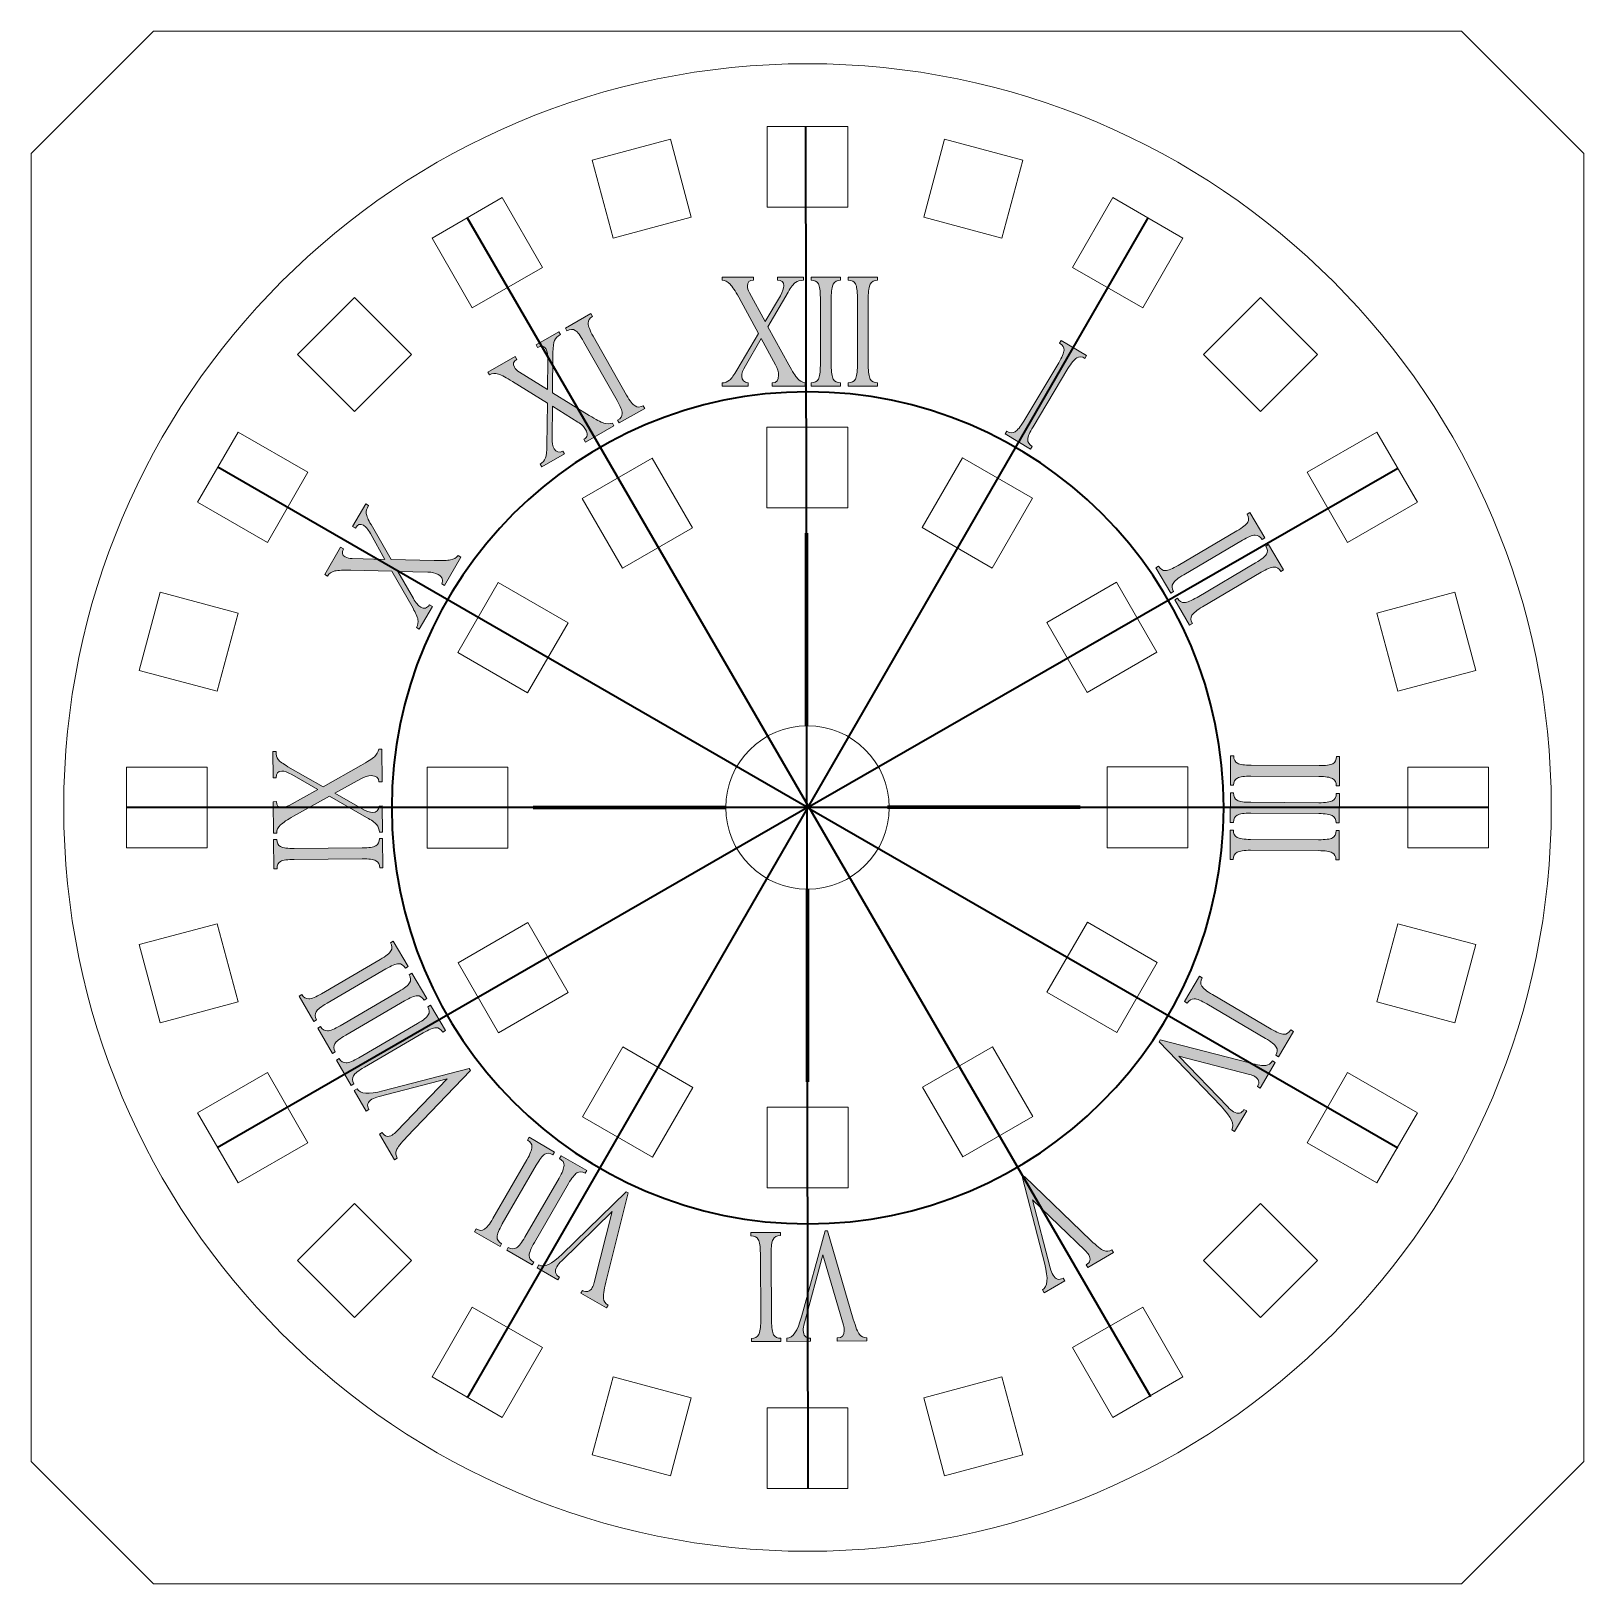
# Model space of a CAD drawing. Header units: inches. Extents: x 57.6 to 152.6, y 101 to 196.
import ezdxf

# ---------------------------------------------------------------- set-up
doc = ezdxf.new("R2010")
doc.units = ezdxf.units.IN
doc.header["$MEASUREMENT"] = 0

# ---------------------------------------------------------------- blocks, each defined once
blk = doc.blocks.new('block 2')
at = {"color": 7, "lineweight": 18, "true_color": 0xffffff}
blk.add_lwpolyline([(65.128, 196.019), (57.628, 188.519)], dxfattribs=at)
blk = doc.blocks.new('block 3')
at = {"color": 7, "lineweight": 18, "true_color": 0xffffff}
blk.add_lwpolyline([(57.628, 188.519), (57.628, 108.519)], dxfattribs=at)
blk = doc.blocks.new('block 4')
at = {"color": 7, "lineweight": 18, "true_color": 0xffffff}
blk.add_lwpolyline([(57.628, 108.519), (65.128, 101.02)], dxfattribs=at)
blk = doc.blocks.new('block 5')
at = {"color": 7, "lineweight": 18, "true_color": 0xffffff}
blk.add_lwpolyline([(65.128, 101.02), (145.128, 101.02)], dxfattribs=at)
blk = doc.blocks.new('block 6')
at = {"color": 7, "lineweight": 18, "true_color": 0xffffff}
blk.add_lwpolyline([(145.128, 101.02), (152.628, 108.519)], dxfattribs=at)
blk = doc.blocks.new('block 7')
at = {"color": 7, "lineweight": 18, "true_color": 0xffffff}
blk.add_lwpolyline([(152.628, 108.519), (152.628, 188.519)], dxfattribs=at)
blk = doc.blocks.new('block 8')
at = {"color": 7, "lineweight": 18, "true_color": 0xffffff}
blk.add_lwpolyline([(152.628, 188.519), (145.128, 196.019)], dxfattribs=at)
blk = doc.blocks.new('block 9')
at = {"color": 7, "lineweight": 18, "true_color": 0xffffff}
blk.add_lwpolyline([(145.128, 196.019), (65.128, 196.019)], dxfattribs=at)
blk = doc.blocks.new('block 10')
at = {"true_color": 0xffffff}
h = blk.add_hatch(color=7, dxfattribs=at)
h.dxf.hatch_style = 2
edge = h.paths.add_edge_path()
edge.add_spline(control_points=[(103.948, 180.055), (103.948, 180.055), (102.708, 177.92), (102.708, 177.92), (102.708, 177.92), (103.982, 175.604), (103.982, 175.604), (104.212, 175.185), (104.391, 174.905), (104.517, 174.764), (104.643, 174.623), (104.798, 174.534), (104.98, 174.496), (104.98, 174.496), (104.98, 174.302), (104.98, 174.302), (104.98, 174.302), (102.976, 174.302), (102.976, 174.302), (102.976, 174.302), (102.976, 174.496), (102.976, 174.496), (103.231, 174.503), (103.358, 174.66), (103.358, 174.966), (103.358, 175.164), (103.297, 175.374), (103.175, 175.596), (103.175, 175.596), (102.295, 177.209), (102.295, 177.209), (102.295, 177.209), (101.33, 175.547), (101.33, 175.547), (101.18, 175.288), (101.105, 175.069), (101.105, 174.89), (101.105, 174.658), (101.235, 174.526), (101.496, 174.496), (101.496, 174.496), (101.496, 174.302), (101.496, 174.302), (101.496, 174.302), (99.898, 174.302), (99.898, 174.302), (99.898, 174.302), (99.898, 174.496), (99.898, 174.496), (100.08, 174.496), (100.235, 174.552), (100.363, 174.665), (100.49, 174.777), (100.638, 174.978), (100.806, 175.269), (100.806, 175.269), (102.123, 177.524), (102.123, 177.524), (102.123, 177.524), (100.917, 179.737), (100.917, 179.737), (100.709, 180.119), (100.534, 180.388), (100.39, 180.544), (100.247, 180.699), (100.082, 180.777), (99.898, 180.777), (99.898, 180.777), (99.898, 180.97), (99.898, 180.97), (99.898, 180.97), (101.816, 180.97), (101.816, 180.97), (101.816, 180.97), (101.816, 180.777), (101.816, 180.777), (101.574, 180.777), (101.452, 180.661), (101.452, 180.429), (101.452, 180.304), (101.495, 180.164), (101.58, 180.008), (101.58, 180.008), (102.53, 178.248), (102.53, 178.248), (102.53, 178.248), (103.466, 179.822), (103.466, 179.822), (103.611, 180.068), (103.683, 180.275), (103.683, 180.442), (103.683, 180.665), (103.55, 180.777), (103.283, 180.777), (103.283, 180.777), (103.283, 180.97), (103.283, 180.97), (103.283, 180.97), (104.881, 180.97), (104.881, 180.97), (104.881, 180.97), (104.881, 180.777), (104.881, 180.777), (104.677, 180.777), (104.515, 180.733), (104.395, 180.646), (104.276, 180.559), (104.127, 180.362), (103.948, 180.055)], knot_values=[0, 0, 0, 0, 1, 1, 1, 2, 2, 2, 3, 3, 3, 4, 4, 4, 5, 5, 5, 6, 6, 6, 7, 7, 7, 8, 8, 8, 9, 9, 9, 10, 10, 10, 11, 11, 11, 12, 12, 12, 13, 13, 13, 14, 14, 14, 15, 15, 15, 16, 16, 16, 17, 17, 17, 18, 18, 18, 19, 19, 19, 20, 20, 20, 21, 21, 21, 22, 22, 22, 23, 23, 23, 24, 24, 24, 25, 25, 25, 26, 26, 26, 27, 27, 27, 28, 28, 28, 29, 29, 29, 30, 30, 30, 31, 31, 31, 32, 32, 32, 33, 33, 33, 34, 34, 34, 35, 35, 35, 36, 36, 36, 36], degree=3, periodic=1)
h = blk.add_hatch(color=7, dxfattribs=at)
h.dxf.hatch_style = 2
edge = h.paths.add_edge_path()
edge.add_spline(control_points=[(107.146, 180.97), (107.146, 180.97), (107.146, 180.777), (107.146, 180.777), (106.932, 180.777), (106.785, 180.699), (106.702, 180.544), (106.62, 180.388), (106.579, 180.111), (106.579, 179.713), (106.579, 179.713), (106.579, 175.554), (106.579, 175.554), (106.579, 175.156), (106.62, 174.88), (106.702, 174.726), (106.785, 174.572), (106.932, 174.496), (107.146, 174.496), (107.146, 174.496), (107.146, 174.302), (107.146, 174.302), (107.146, 174.302), (105.347, 174.302), (105.347, 174.302), (105.347, 174.302), (105.347, 174.496), (105.347, 174.496), (105.565, 174.496), (105.714, 174.571), (105.794, 174.723), (105.874, 174.875), (105.913, 175.152), (105.913, 175.554), (105.913, 175.554), (105.913, 179.713), (105.913, 179.713), (105.913, 180.123), (105.874, 180.402), (105.796, 180.552), (105.718, 180.702), (105.568, 180.777), (105.347, 180.777), (105.347, 180.777), (105.347, 180.97), (105.347, 180.97), (105.347, 180.97), (107.146, 180.97), (107.146, 180.97)], knot_values=[0, 0, 0, 0, 1, 1, 1, 2, 2, 2, 3, 3, 3, 4, 4, 4, 5, 5, 5, 6, 6, 6, 7, 7, 7, 8, 8, 8, 9, 9, 9, 10, 10, 10, 11, 11, 11, 12, 12, 12, 13, 13, 13, 14, 14, 14, 15, 15, 15, 16, 16, 16, 16], degree=3, periodic=1)
h = blk.add_hatch(color=7, dxfattribs=at)
h.dxf.hatch_style = 2
edge = h.paths.add_edge_path()
edge.add_spline(control_points=[(109.413, 180.97), (109.413, 180.97), (109.413, 180.777), (109.413, 180.777), (109.2, 180.777), (109.052, 180.699), (108.97, 180.544), (108.887, 180.388), (108.846, 180.111), (108.846, 179.713), (108.846, 179.713), (108.846, 175.554), (108.846, 175.554), (108.846, 175.156), (108.887, 174.88), (108.97, 174.726), (109.052, 174.572), (109.2, 174.496), (109.413, 174.496), (109.413, 174.496), (109.413, 174.302), (109.413, 174.302), (109.413, 174.302), (107.614, 174.302), (107.614, 174.302), (107.614, 174.302), (107.614, 174.496), (107.614, 174.496), (107.833, 174.496), (107.982, 174.571), (108.062, 174.723), (108.142, 174.875), (108.182, 175.152), (108.182, 175.554), (108.182, 175.554), (108.182, 179.713), (108.182, 179.713), (108.182, 180.123), (108.142, 180.402), (108.064, 180.552), (107.986, 180.702), (107.836, 180.777), (107.614, 180.777), (107.614, 180.777), (107.614, 180.97), (107.614, 180.97), (107.614, 180.97), (109.413, 180.97), (109.413, 180.97)], knot_values=[0, 0, 0, 0, 1, 1, 1, 2, 2, 2, 3, 3, 3, 4, 4, 4, 5, 5, 5, 6, 6, 6, 7, 7, 7, 8, 8, 8, 9, 9, 9, 10, 10, 10, 11, 11, 11, 12, 12, 12, 13, 13, 13, 14, 14, 14, 15, 15, 15, 16, 16, 16, 16], degree=3, periodic=1)
at = {"lineweight": 0}
for points, knots in [([(103.948, 180.055), (103.948, 180.055), (102.708, 177.92), (102.708, 177.92), (102.708, 177.92), (103.982, 175.604), (103.982, 175.604), (104.212, 175.185), (104.391, 174.905), (104.517, 174.764), (104.643, 174.623), (104.798, 174.534), (104.98, 174.496), (104.98, 174.496), (104.98, 174.302), (104.98, 174.302), (104.98, 174.302), (102.976, 174.302), (102.976, 174.302), (102.976, 174.302), (102.976, 174.496), (102.976, 174.496), (103.231, 174.503), (103.358, 174.66), (103.358, 174.966), (103.358, 175.164), (103.297, 175.374), (103.175, 175.596), (103.175, 175.596), (102.295, 177.209), (102.295, 177.209), (102.295, 177.209), (101.33, 175.547), (101.33, 175.547), (101.18, 175.288), (101.105, 175.069), (101.105, 174.89), (101.105, 174.658), (101.235, 174.526), (101.496, 174.496), (101.496, 174.496), (101.496, 174.302), (101.496, 174.302), (101.496, 174.302), (99.898, 174.302), (99.898, 174.302), (99.898, 174.302), (99.898, 174.496), (99.898, 174.496), (100.08, 174.496), (100.235, 174.552), (100.363, 174.665), (100.49, 174.777), (100.638, 174.978), (100.806, 175.269), (100.806, 175.269), (102.123, 177.524), (102.123, 177.524), (102.123, 177.524), (100.917, 179.737), (100.917, 179.737), (100.709, 180.119), (100.534, 180.388), (100.39, 180.544), (100.247, 180.699), (100.082, 180.777), (99.898, 180.777), (99.898, 180.777), (99.898, 180.97), (99.898, 180.97), (99.898, 180.97), (101.816, 180.97), (101.816, 180.97), (101.816, 180.97), (101.816, 180.777), (101.816, 180.777), (101.574, 180.777), (101.452, 180.661), (101.452, 180.429), (101.452, 180.304), (101.495, 180.164), (101.58, 180.008), (101.58, 180.008), (102.53, 178.248), (102.53, 178.248), (102.53, 178.248), (103.466, 179.822), (103.466, 179.822), (103.611, 180.068), (103.683, 180.275), (103.683, 180.442), (103.683, 180.665), (103.55, 180.777), (103.283, 180.777), (103.283, 180.777), (103.283, 180.97), (103.283, 180.97), (103.283, 180.97), (104.881, 180.97), (104.881, 180.97), (104.881, 180.97), (104.881, 180.777), (104.881, 180.777), (104.677, 180.777), (104.515, 180.733), (104.395, 180.646), (104.276, 180.559), (104.127, 180.362), (103.948, 180.055)], [0, 0, 0, 0, 1, 1, 1, 2, 2, 2, 3, 3, 3, 4, 4, 4, 5, 5, 5, 6, 6, 6, 7, 7, 7, 8, 8, 8, 9, 9, 9, 10, 10, 10, 11, 11, 11, 12, 12, 12, 13, 13, 13, 14, 14, 14, 15, 15, 15, 16, 16, 16, 17, 17, 17, 18, 18, 18, 19, 19, 19, 20, 20, 20, 21, 21, 21, 22, 22, 22, 23, 23, 23, 24, 24, 24, 25, 25, 25, 26, 26, 26, 27, 27, 27, 28, 28, 28, 29, 29, 29, 30, 30, 30, 31, 31, 31, 32, 32, 32, 33, 33, 33, 34, 34, 34, 35, 35, 35, 36, 36, 36, 36]), ([(107.146, 180.97), (107.146, 180.97), (107.146, 180.777), (107.146, 180.777), (106.932, 180.777), (106.785, 180.699), (106.702, 180.544), (106.62, 180.388), (106.579, 180.111), (106.579, 179.713), (106.579, 179.713), (106.579, 175.554), (106.579, 175.554), (106.579, 175.156), (106.62, 174.88), (106.702, 174.726), (106.785, 174.572), (106.932, 174.496), (107.146, 174.496), (107.146, 174.496), (107.146, 174.302), (107.146, 174.302), (107.146, 174.302), (105.347, 174.302), (105.347, 174.302), (105.347, 174.302), (105.347, 174.496), (105.347, 174.496), (105.565, 174.496), (105.714, 174.571), (105.794, 174.723), (105.874, 174.875), (105.913, 175.152), (105.913, 175.554), (105.913, 175.554), (105.913, 179.713), (105.913, 179.713), (105.913, 180.123), (105.874, 180.402), (105.796, 180.552), (105.718, 180.702), (105.568, 180.777), (105.347, 180.777), (105.347, 180.777), (105.347, 180.97), (105.347, 180.97), (105.347, 180.97), (107.146, 180.97), (107.146, 180.97)], [0, 0, 0, 0, 1, 1, 1, 2, 2, 2, 3, 3, 3, 4, 4, 4, 5, 5, 5, 6, 6, 6, 7, 7, 7, 8, 8, 8, 9, 9, 9, 10, 10, 10, 11, 11, 11, 12, 12, 12, 13, 13, 13, 14, 14, 14, 15, 15, 15, 16, 16, 16, 16]), ([(109.413, 180.97), (109.413, 180.97), (109.413, 180.777), (109.413, 180.777), (109.2, 180.777), (109.052, 180.699), (108.97, 180.544), (108.887, 180.388), (108.846, 180.111), (108.846, 179.713), (108.846, 179.713), (108.846, 175.554), (108.846, 175.554), (108.846, 175.156), (108.887, 174.88), (108.97, 174.726), (109.052, 174.572), (109.2, 174.496), (109.413, 174.496), (109.413, 174.496), (109.413, 174.302), (109.413, 174.302), (109.413, 174.302), (107.614, 174.302), (107.614, 174.302), (107.614, 174.302), (107.614, 174.496), (107.614, 174.496), (107.833, 174.496), (107.982, 174.571), (108.062, 174.723), (108.142, 174.875), (108.182, 175.152), (108.182, 175.554), (108.182, 175.554), (108.182, 179.713), (108.182, 179.713), (108.182, 180.123), (108.142, 180.402), (108.064, 180.552), (107.986, 180.702), (107.836, 180.777), (107.614, 180.777), (107.614, 180.777), (107.614, 180.97), (107.614, 180.97), (107.614, 180.97), (109.413, 180.97), (109.413, 180.97)], [0, 0, 0, 0, 1, 1, 1, 2, 2, 2, 3, 3, 3, 4, 4, 4, 5, 5, 5, 6, 6, 6, 7, 7, 7, 8, 8, 8, 9, 9, 9, 10, 10, 10, 11, 11, 11, 12, 12, 12, 13, 13, 13, 14, 14, 14, 15, 15, 15, 16, 16, 16, 16])]:
    blk.add_open_spline(points, degree=3, knots=knots, dxfattribs=at)
blk = doc.blocks.new('block 13')
at = {"color": 18, "lineweight": 18, "true_color": 0x000000}
blk.add_lwpolyline([(107.588, 171.785), (107.588, 166.854)], dxfattribs=at)
blk = doc.blocks.new('block 14')
at = {"color": 18, "lineweight": 18, "true_color": 0x000000}
blk.add_lwpolyline([(102.637, 166.854), (107.588, 166.854)], dxfattribs=at)
blk = doc.blocks.new('block 15')
at = {"color": 18, "lineweight": 18, "true_color": 0x000000}
blk.add_lwpolyline([(102.653, 190.175), (107.603, 190.175)], dxfattribs=at)
blk = doc.blocks.new('block 16')
at = {"color": 18, "lineweight": 18, "true_color": 0x000000}
blk.add_lwpolyline([(102.653, 190.175), (102.653, 185.244)], dxfattribs=at)
blk = doc.blocks.new('block 17')
at = {"color": 18, "lineweight": 18, "true_color": 0x000000}
blk.add_lwpolyline([(102.653, 185.244), (107.603, 185.244)], dxfattribs=at)
blk = doc.blocks.new('block 18')
at = {"color": 18, "lineweight": 18, "true_color": 0x000000}
blk.add_lwpolyline([(107.603, 190.175), (107.603, 185.244)], dxfattribs=at)
blk = doc.blocks.new('block 19')
at = {"color": 18, "lineweight": 18, "true_color": 0x000000}
blk.add_lwpolyline([(102.637, 171.785), (107.588, 171.785)], dxfattribs=at)
blk = doc.blocks.new('block 20')
at = {"color": 18, "lineweight": 18, "true_color": 0x000000}
blk.add_lwpolyline([(113.518, 189.396), (112.242, 184.633)], dxfattribs=at)
blk = doc.blocks.new('block 21')
at = {"color": 18, "lineweight": 18, "true_color": 0x000000}
blk.add_lwpolyline([(113.518, 189.396), (118.3, 188.115)], dxfattribs=at)
blk = doc.blocks.new('block 22')
at = {"color": 18, "lineweight": 18, "true_color": 0x000000}
blk.add_lwpolyline([(118.3, 188.115), (117.023, 183.352)], dxfattribs=at)
blk = doc.blocks.new('block 23')
at = {"color": 18, "lineweight": 18, "true_color": 0x000000}
blk.add_lwpolyline([(112.242, 184.633), (117.023, 183.352)], dxfattribs=at)
blk = doc.blocks.new('block 24')
at = {"color": 18, "lineweight": 18, "true_color": 0x000000}
blk.add_lwpolyline([(123.812, 185.832), (121.347, 181.561)], dxfattribs=at)
blk = doc.blocks.new('block 25')
at = {"color": 18, "lineweight": 18, "true_color": 0x000000}
blk.add_lwpolyline([(123.812, 185.832), (128.099, 183.357)], dxfattribs=at)
blk = doc.blocks.new('block 26')
at = {"color": 18, "lineweight": 18, "true_color": 0x000000}
blk.add_lwpolyline([(128.099, 183.357), (125.634, 179.086)], dxfattribs=at)
blk = doc.blocks.new('block 27')
at = {"color": 18, "lineweight": 18, "true_color": 0x000000}
blk.add_lwpolyline([(121.347, 181.561), (125.634, 179.086)], dxfattribs=at)
blk = doc.blocks.new('block 28')
at = {"color": 18, "lineweight": 18, "true_color": 0x000000}
blk.add_lwpolyline([(132.833, 179.724), (129.346, 176.238)], dxfattribs=at)
blk = doc.blocks.new('block 29')
at = {"color": 18, "lineweight": 18, "true_color": 0x000000}
blk.add_lwpolyline([(132.833, 179.724), (136.333, 176.224)], dxfattribs=at)
blk = doc.blocks.new('block 30')
at = {"color": 18, "lineweight": 18, "true_color": 0x000000}
blk.add_lwpolyline([(136.333, 176.224), (132.846, 172.738)], dxfattribs=at)
blk = doc.blocks.new('block 31')
at = {"color": 18, "lineweight": 18, "true_color": 0x000000}
blk.add_lwpolyline([(129.346, 176.238), (132.846, 172.738)], dxfattribs=at)
blk = doc.blocks.new('block 32')
at = {"color": 18, "lineweight": 18, "true_color": 0x000000}
blk.add_lwpolyline([(139.965, 171.49), (135.695, 169.025)], dxfattribs=at)
blk = doc.blocks.new('block 33')
at = {"color": 18, "lineweight": 18, "true_color": 0x000000}
blk.add_lwpolyline([(139.965, 171.49), (142.44, 167.204)], dxfattribs=at)
blk = doc.blocks.new('block 34')
at = {"color": 18, "lineweight": 18, "true_color": 0x000000}
blk.add_lwpolyline([(142.44, 167.204), (138.17, 164.738)], dxfattribs=at)
blk = doc.blocks.new('block 35')
at = {"color": 18, "lineweight": 18, "true_color": 0x000000}
blk.add_lwpolyline([(135.695, 169.025), (138.17, 164.738)], dxfattribs=at)
blk = doc.blocks.new('block 36')
at = {"color": 18, "lineweight": 18, "true_color": 0x000000}
blk.add_lwpolyline([(144.723, 161.691), (139.96, 160.415)], dxfattribs=at)
blk = doc.blocks.new('block 37')
at = {"color": 18, "lineweight": 18, "true_color": 0x000000}
blk.add_lwpolyline([(144.723, 161.691), (146.004, 156.91)], dxfattribs=at)
blk = doc.blocks.new('block 38')
at = {"color": 18, "lineweight": 18, "true_color": 0x000000}
blk.add_lwpolyline([(146.004, 156.91), (141.242, 155.634)], dxfattribs=at)
blk = doc.blocks.new('block 39')
at = {"color": 18, "lineweight": 18, "true_color": 0x000000}
blk.add_lwpolyline([(139.96, 160.415), (141.242, 155.634)], dxfattribs=at)
blk = doc.blocks.new('block 40')
at = {"color": 18, "lineweight": 18, "true_color": 0x000000}
blk.add_lwpolyline([(146.783, 150.994), (141.852, 150.994)], dxfattribs=at)
blk = doc.blocks.new('block 41')
at = {"color": 18, "lineweight": 18, "true_color": 0x000000}
blk.add_lwpolyline([(146.783, 150.994), (146.783, 146.044)], dxfattribs=at)
blk = doc.blocks.new('block 42')
at = {"color": 18, "lineweight": 18, "true_color": 0x000000}
blk.add_lwpolyline([(146.783, 146.044), (141.852, 146.044)], dxfattribs=at)
blk = doc.blocks.new('block 43')
at = {"color": 18, "lineweight": 18, "true_color": 0x000000}
blk.add_lwpolyline([(141.852, 150.994), (141.852, 146.044)], dxfattribs=at)
blk = doc.blocks.new('block 44')
at = {"color": 18, "lineweight": 18, "true_color": 0x000000}
blk.add_lwpolyline([(146.004, 140.129), (141.242, 141.405)], dxfattribs=at)
blk = doc.blocks.new('block 45')
at = {"color": 18, "lineweight": 18, "true_color": 0x000000}
blk.add_lwpolyline([(146.004, 140.129), (144.723, 135.347)], dxfattribs=at)
blk = doc.blocks.new('block 46')
at = {"color": 18, "lineweight": 18, "true_color": 0x000000}
blk.add_lwpolyline([(144.723, 135.347), (139.96, 136.624)], dxfattribs=at)
blk = doc.blocks.new('block 47')
at = {"color": 18, "lineweight": 18, "true_color": 0x000000}
blk.add_lwpolyline([(141.242, 141.405), (139.96, 136.624)], dxfattribs=at)
blk = doc.blocks.new('block 48')
at = {"color": 18, "lineweight": 18, "true_color": 0x000000}
blk.add_lwpolyline([(142.44, 129.835), (138.17, 132.301)], dxfattribs=at)
blk = doc.blocks.new('block 49')
at = {"color": 18, "lineweight": 18, "true_color": 0x000000}
blk.add_lwpolyline([(142.44, 129.835), (139.965, 125.548)], dxfattribs=at)
blk = doc.blocks.new('block 50')
at = {"color": 18, "lineweight": 18, "true_color": 0x000000}
blk.add_lwpolyline([(139.965, 125.548), (135.695, 128.014)], dxfattribs=at)
blk = doc.blocks.new('block 51')
at = {"color": 18, "lineweight": 18, "true_color": 0x000000}
blk.add_lwpolyline([(138.17, 132.301), (135.695, 128.014)], dxfattribs=at)
blk = doc.blocks.new('block 52')
at = {"color": 18, "lineweight": 18, "true_color": 0x000000}
blk.add_lwpolyline([(136.333, 120.815), (132.846, 124.301)], dxfattribs=at)
blk = doc.blocks.new('block 53')
at = {"color": 18, "lineweight": 18, "true_color": 0x000000}
blk.add_lwpolyline([(136.333, 120.815), (132.833, 117.314)], dxfattribs=at)
blk = doc.blocks.new('block 54')
at = {"color": 18, "lineweight": 18, "true_color": 0x000000}
blk.add_lwpolyline([(132.833, 117.314), (129.346, 120.801)], dxfattribs=at)
blk = doc.blocks.new('block 55')
at = {"color": 18, "lineweight": 18, "true_color": 0x000000}
blk.add_lwpolyline([(132.846, 124.301), (129.346, 120.801)], dxfattribs=at)
blk = doc.blocks.new('block 56')
at = {"color": 18, "lineweight": 18, "true_color": 0x000000}
blk.add_lwpolyline([(128.099, 113.682), (125.634, 117.952)], dxfattribs=at)
blk = doc.blocks.new('block 57')
at = {"color": 18, "lineweight": 18, "true_color": 0x000000}
blk.add_lwpolyline([(128.099, 113.682), (123.812, 111.207)], dxfattribs=at)
blk = doc.blocks.new('block 58')
at = {"color": 18, "lineweight": 18, "true_color": 0x000000}
blk.add_lwpolyline([(123.812, 111.207), (121.347, 115.478)], dxfattribs=at)
blk = doc.blocks.new('block 59')
at = {"color": 18, "lineweight": 18, "true_color": 0x000000}
blk.add_lwpolyline([(125.634, 117.952), (121.347, 115.478)], dxfattribs=at)
blk = doc.blocks.new('block 60')
at = {"color": 18, "lineweight": 18, "true_color": 0x000000}
blk.add_lwpolyline([(118.3, 108.924), (117.023, 113.687)], dxfattribs=at)
blk = doc.blocks.new('block 61')
at = {"color": 18, "lineweight": 18, "true_color": 0x000000}
blk.add_lwpolyline([(118.3, 108.924), (113.518, 107.643)], dxfattribs=at)
blk = doc.blocks.new('block 62')
at = {"color": 18, "lineweight": 18, "true_color": 0x000000}
blk.add_lwpolyline([(113.518, 107.643), (112.242, 112.406)], dxfattribs=at)
blk = doc.blocks.new('block 63')
at = {"color": 18, "lineweight": 18, "true_color": 0x000000}
blk.add_lwpolyline([(117.023, 113.687), (112.242, 112.406)], dxfattribs=at)
blk = doc.blocks.new('block 64')
at = {"color": 18, "lineweight": 18, "true_color": 0x000000}
blk.add_lwpolyline([(107.603, 106.864), (107.603, 111.795)], dxfattribs=at)
blk = doc.blocks.new('block 65')
at = {"color": 18, "lineweight": 18, "true_color": 0x000000}
blk.add_lwpolyline([(107.603, 106.864), (102.653, 106.864)], dxfattribs=at)
blk = doc.blocks.new('block 66')
at = {"color": 18, "lineweight": 18, "true_color": 0x000000}
blk.add_lwpolyline([(102.653, 106.864), (102.653, 111.795)], dxfattribs=at)
blk = doc.blocks.new('block 67')
at = {"color": 18, "lineweight": 18, "true_color": 0x000000}
blk.add_lwpolyline([(107.603, 111.795), (102.653, 111.795)], dxfattribs=at)
blk = doc.blocks.new('block 68')
at = {"color": 18, "lineweight": 18, "true_color": 0x000000}
blk.add_lwpolyline([(96.737, 107.643), (98.013, 112.406)], dxfattribs=at)
blk = doc.blocks.new('block 69')
at = {"color": 18, "lineweight": 18, "true_color": 0x000000}
blk.add_lwpolyline([(96.737, 107.643), (91.956, 108.924)], dxfattribs=at)
blk = doc.blocks.new('block 70')
at = {"color": 18, "lineweight": 18, "true_color": 0x000000}
blk.add_lwpolyline([(91.956, 108.924), (93.232, 113.687)], dxfattribs=at)
blk = doc.blocks.new('block 71')
at = {"color": 18, "lineweight": 18, "true_color": 0x000000}
blk.add_lwpolyline([(98.013, 112.406), (93.232, 113.687)], dxfattribs=at)
blk = doc.blocks.new('block 72')
at = {"color": 18, "lineweight": 18, "true_color": 0x000000}
blk.add_lwpolyline([(86.443, 111.207), (88.909, 115.478)], dxfattribs=at)
blk = doc.blocks.new('block 73')
at = {"color": 18, "lineweight": 18, "true_color": 0x000000}
blk.add_lwpolyline([(86.443, 111.207), (82.157, 113.682)], dxfattribs=at)
blk = doc.blocks.new('block 74')
at = {"color": 18, "lineweight": 18, "true_color": 0x000000}
blk.add_lwpolyline([(82.157, 113.682), (84.622, 117.952)], dxfattribs=at)
blk = doc.blocks.new('block 75')
at = {"color": 18, "lineweight": 18, "true_color": 0x000000}
blk.add_lwpolyline([(88.909, 115.478), (84.622, 117.952)], dxfattribs=at)
blk = doc.blocks.new('block 76')
at = {"color": 18, "lineweight": 18, "true_color": 0x000000}
blk.add_lwpolyline([(77.423, 117.314), (80.91, 120.801)], dxfattribs=at)
blk = doc.blocks.new('block 77')
at = {"color": 18, "lineweight": 18, "true_color": 0x000000}
blk.add_lwpolyline([(77.423, 117.314), (73.923, 120.815)], dxfattribs=at)
blk = doc.blocks.new('block 78')
at = {"color": 18, "lineweight": 18, "true_color": 0x000000}
blk.add_lwpolyline([(73.923, 120.815), (77.409, 124.301)], dxfattribs=at)
blk = doc.blocks.new('block 79')
at = {"color": 18, "lineweight": 18, "true_color": 0x000000}
blk.add_lwpolyline([(80.91, 120.801), (77.409, 124.301)], dxfattribs=at)
blk = doc.blocks.new('block 80')
at = {"color": 18, "lineweight": 18, "true_color": 0x000000}
blk.add_lwpolyline([(70.291, 125.548), (74.561, 128.014)], dxfattribs=at)
blk = doc.blocks.new('block 81')
at = {"color": 18, "lineweight": 18, "true_color": 0x000000}
blk.add_lwpolyline([(70.291, 125.548), (67.816, 129.835)], dxfattribs=at)
blk = doc.blocks.new('block 82')
at = {"color": 18, "lineweight": 18, "true_color": 0x000000}
blk.add_lwpolyline([(67.816, 129.835), (72.086, 132.301)], dxfattribs=at)
blk = doc.blocks.new('block 83')
at = {"color": 18, "lineweight": 18, "true_color": 0x000000}
blk.add_lwpolyline([(74.561, 128.014), (72.086, 132.301)], dxfattribs=at)
blk = doc.blocks.new('block 84')
at = {"color": 18, "lineweight": 18, "true_color": 0x000000}
blk.add_lwpolyline([(65.532, 135.347), (70.295, 136.624)], dxfattribs=at)
blk = doc.blocks.new('block 85')
at = {"color": 18, "lineweight": 18, "true_color": 0x000000}
blk.add_lwpolyline([(65.532, 135.347), (64.251, 140.129)], dxfattribs=at)
blk = doc.blocks.new('block 86')
at = {"color": 18, "lineweight": 18, "true_color": 0x000000}
blk.add_lwpolyline([(64.251, 140.129), (69.014, 141.405)], dxfattribs=at)
blk = doc.blocks.new('block 87')
at = {"color": 18, "lineweight": 18, "true_color": 0x000000}
blk.add_lwpolyline([(70.295, 136.624), (69.014, 141.405)], dxfattribs=at)
blk = doc.blocks.new('block 88')
at = {"color": 18, "lineweight": 18, "true_color": 0x000000}
blk.add_lwpolyline([(63.472, 146.044), (68.403, 146.044)], dxfattribs=at)
blk = doc.blocks.new('block 89')
at = {"color": 18, "lineweight": 18, "true_color": 0x000000}
blk.add_lwpolyline([(63.472, 146.044), (63.472, 150.994)], dxfattribs=at)
blk = doc.blocks.new('block 90')
at = {"color": 18, "lineweight": 18, "true_color": 0x000000}
blk.add_lwpolyline([(63.472, 150.994), (68.403, 150.994)], dxfattribs=at)
blk = doc.blocks.new('block 91')
at = {"color": 18, "lineweight": 18, "true_color": 0x000000}
blk.add_lwpolyline([(68.403, 146.044), (68.403, 150.994)], dxfattribs=at)
blk = doc.blocks.new('block 92')
at = {"color": 18, "lineweight": 18, "true_color": 0x000000}
blk.add_lwpolyline([(64.251, 156.91), (69.014, 155.634)], dxfattribs=at)
blk = doc.blocks.new('block 93')
at = {"color": 18, "lineweight": 18, "true_color": 0x000000}
blk.add_lwpolyline([(64.251, 156.91), (65.532, 161.691)], dxfattribs=at)
blk = doc.blocks.new('block 94')
at = {"color": 18, "lineweight": 18, "true_color": 0x000000}
blk.add_lwpolyline([(65.532, 161.691), (70.295, 160.415)], dxfattribs=at)
blk = doc.blocks.new('block 95')
at = {"color": 18, "lineweight": 18, "true_color": 0x000000}
blk.add_lwpolyline([(69.014, 155.634), (70.295, 160.415)], dxfattribs=at)
blk = doc.blocks.new('block 96')
at = {"color": 18, "lineweight": 18, "true_color": 0x000000}
blk.add_lwpolyline([(67.816, 167.204), (72.086, 164.738)], dxfattribs=at)
blk = doc.blocks.new('block 97')
at = {"color": 18, "lineweight": 18, "true_color": 0x000000}
blk.add_lwpolyline([(67.816, 167.204), (70.291, 171.49)], dxfattribs=at)
blk = doc.blocks.new('block 98')
at = {"color": 18, "lineweight": 18, "true_color": 0x000000}
blk.add_lwpolyline([(70.291, 171.49), (74.561, 169.025)], dxfattribs=at)
blk = doc.blocks.new('block 99')
at = {"color": 18, "lineweight": 18, "true_color": 0x000000}
blk.add_lwpolyline([(72.086, 164.738), (74.561, 169.025)], dxfattribs=at)
blk = doc.blocks.new('block 100')
at = {"color": 18, "lineweight": 18, "true_color": 0x000000}
blk.add_lwpolyline([(73.923, 176.224), (77.409, 172.738)], dxfattribs=at)
blk = doc.blocks.new('block 101')
at = {"color": 18, "lineweight": 18, "true_color": 0x000000}
blk.add_lwpolyline([(73.923, 176.224), (77.423, 179.724)], dxfattribs=at)
blk = doc.blocks.new('block 102')
at = {"color": 18, "lineweight": 18, "true_color": 0x000000}
blk.add_lwpolyline([(77.423, 179.724), (80.91, 176.238)], dxfattribs=at)
blk = doc.blocks.new('block 103')
at = {"color": 18, "lineweight": 18, "true_color": 0x000000}
blk.add_lwpolyline([(77.409, 172.738), (80.91, 176.238)], dxfattribs=at)
blk = doc.blocks.new('block 104')
at = {"color": 18, "lineweight": 18, "true_color": 0x000000}
blk.add_lwpolyline([(82.157, 183.357), (84.622, 179.086)], dxfattribs=at)
blk = doc.blocks.new('block 105')
at = {"color": 18, "lineweight": 18, "true_color": 0x000000}
blk.add_lwpolyline([(82.157, 183.357), (86.443, 185.832)], dxfattribs=at)
blk = doc.blocks.new('block 106')
at = {"color": 18, "lineweight": 18, "true_color": 0x000000}
blk.add_lwpolyline([(86.443, 185.832), (88.909, 181.561)], dxfattribs=at)
blk = doc.blocks.new('block 107')
at = {"color": 18, "lineweight": 18, "true_color": 0x000000}
blk.add_lwpolyline([(84.622, 179.086), (88.909, 181.561)], dxfattribs=at)
blk = doc.blocks.new('block 108')
at = {"color": 18, "lineweight": 18, "true_color": 0x000000}
blk.add_lwpolyline([(91.956, 188.115), (93.232, 183.352)], dxfattribs=at)
blk = doc.blocks.new('block 109')
at = {"color": 18, "lineweight": 18, "true_color": 0x000000}
blk.add_lwpolyline([(91.956, 188.115), (96.737, 189.396)], dxfattribs=at)
blk = doc.blocks.new('block 110')
at = {"color": 18, "lineweight": 18, "true_color": 0x000000}
blk.add_lwpolyline([(96.737, 189.396), (98.013, 184.633)], dxfattribs=at)
blk = doc.blocks.new('block 111')
at = {"color": 18, "lineweight": 18, "true_color": 0x000000}
blk.add_lwpolyline([(93.232, 183.352), (98.013, 184.633)], dxfattribs=at)
blk = doc.blocks.new('block 112')
at = {"color": 18, "lineweight": 18, "true_color": 0x000000}
blk.add_lwpolyline([(102.637, 171.785), (102.637, 166.854)], dxfattribs=at)
blk = doc.blocks.new('block 113')
at = {"color": 18, "lineweight": 18, "true_color": 0x000000}
blk.add_lwpolyline([(118.891, 167.438), (116.425, 163.168)], dxfattribs=at)
blk = doc.blocks.new('block 114')
at = {"color": 18, "lineweight": 18, "true_color": 0x000000}
blk.add_lwpolyline([(112.139, 165.643), (116.425, 163.168)], dxfattribs=at)
blk = doc.blocks.new('block 115')
at = {"color": 18, "lineweight": 18, "true_color": 0x000000}
blk.add_lwpolyline([(114.604, 169.913), (112.139, 165.643)], dxfattribs=at)
blk = doc.blocks.new('block 116')
at = {"color": 18, "lineweight": 18, "true_color": 0x000000}
blk.add_lwpolyline([(114.604, 169.913), (118.891, 167.438)], dxfattribs=at)
blk = doc.blocks.new('block 117')
at = {"color": 18, "lineweight": 18, "true_color": 0x000000}
blk.add_lwpolyline([(126.506, 158.022), (122.236, 155.557)], dxfattribs=at)
blk = doc.blocks.new('block 118')
at = {"color": 18, "lineweight": 18, "true_color": 0x000000}
blk.add_lwpolyline([(119.761, 159.843), (122.236, 155.557)], dxfattribs=at)
blk = doc.blocks.new('block 119')
at = {"color": 18, "lineweight": 18, "true_color": 0x000000}
blk.add_lwpolyline([(124.031, 162.309), (119.761, 159.843)], dxfattribs=at)
blk = doc.blocks.new('block 120')
at = {"color": 18, "lineweight": 18, "true_color": 0x000000}
blk.add_lwpolyline([(124.031, 162.309), (126.506, 158.022)], dxfattribs=at)
blk = doc.blocks.new('block 121')
at = {"color": 18, "lineweight": 18, "true_color": 0x000000}
blk.add_lwpolyline([(128.393, 146.06), (123.463, 146.06)], dxfattribs=at)
blk = doc.blocks.new('block 122')
at = {"color": 18, "lineweight": 18, "true_color": 0x000000}
blk.add_lwpolyline([(123.463, 151.01), (123.463, 146.06)], dxfattribs=at)
blk = doc.blocks.new('block 123')
at = {"color": 18, "lineweight": 18, "true_color": 0x000000}
blk.add_lwpolyline([(128.393, 151.01), (123.463, 151.01)], dxfattribs=at)
blk = doc.blocks.new('block 124')
at = {"color": 18, "lineweight": 18, "true_color": 0x000000}
blk.add_lwpolyline([(128.393, 151.01), (128.393, 146.06)], dxfattribs=at)
blk = doc.blocks.new('block 125')
at = {"color": 18, "lineweight": 18, "true_color": 0x000000}
blk.add_lwpolyline([(124.046, 134.757), (119.776, 137.222)], dxfattribs=at)
blk = doc.blocks.new('block 126')
at = {"color": 18, "lineweight": 18, "true_color": 0x000000}
blk.add_lwpolyline([(122.251, 141.509), (119.776, 137.222)], dxfattribs=at)
blk = doc.blocks.new('block 127')
at = {"color": 18, "lineweight": 18, "true_color": 0x000000}
blk.add_lwpolyline([(126.521, 139.043), (122.251, 141.509)], dxfattribs=at)
blk = doc.blocks.new('block 128')
at = {"color": 18, "lineweight": 18, "true_color": 0x000000}
blk.add_lwpolyline([(126.521, 139.043), (124.046, 134.757)], dxfattribs=at)
blk = doc.blocks.new('block 129')
at = {"color": 18, "lineweight": 18, "true_color": 0x000000}
blk.add_lwpolyline([(114.63, 127.141), (112.165, 131.411)], dxfattribs=at)
blk = doc.blocks.new('block 130')
at = {"color": 18, "lineweight": 18, "true_color": 0x000000}
blk.add_lwpolyline([(116.452, 133.886), (112.165, 131.411)], dxfattribs=at)
blk = doc.blocks.new('block 131')
at = {"color": 18, "lineweight": 18, "true_color": 0x000000}
blk.add_lwpolyline([(118.917, 129.616), (116.452, 133.886)], dxfattribs=at)
blk = doc.blocks.new('block 132')
at = {"color": 18, "lineweight": 18, "true_color": 0x000000}
blk.add_lwpolyline([(118.917, 129.616), (114.63, 127.141)], dxfattribs=at)
blk = doc.blocks.new('block 133')
at = {"color": 18, "lineweight": 18, "true_color": 0x000000}
blk.add_lwpolyline([(102.668, 125.254), (102.668, 130.185)], dxfattribs=at)
blk = doc.blocks.new('block 134')
at = {"color": 18, "lineweight": 18, "true_color": 0x000000}
blk.add_lwpolyline([(107.618, 130.185), (102.668, 130.185)], dxfattribs=at)
blk = doc.blocks.new('block 135')
at = {"color": 18, "lineweight": 18, "true_color": 0x000000}
blk.add_lwpolyline([(107.618, 125.254), (107.618, 130.185)], dxfattribs=at)
blk = doc.blocks.new('block 136')
at = {"color": 18, "lineweight": 18, "true_color": 0x000000}
blk.add_lwpolyline([(107.618, 125.254), (102.668, 125.254)], dxfattribs=at)
blk = doc.blocks.new('block 137')
at = {"color": 18, "lineweight": 18, "true_color": 0x000000}
blk.add_lwpolyline([(91.365, 129.601), (93.83, 133.871)], dxfattribs=at)
blk = doc.blocks.new('block 138')
at = {"color": 18, "lineweight": 18, "true_color": 0x000000}
blk.add_lwpolyline([(98.117, 131.396), (93.83, 133.871)], dxfattribs=at)
blk = doc.blocks.new('block 139')
at = {"color": 18, "lineweight": 18, "true_color": 0x000000}
blk.add_lwpolyline([(95.652, 127.126), (98.117, 131.396)], dxfattribs=at)
blk = doc.blocks.new('block 140')
at = {"color": 18, "lineweight": 18, "true_color": 0x000000}
blk.add_lwpolyline([(95.652, 127.126), (91.365, 129.601)], dxfattribs=at)
blk = doc.blocks.new('block 141')
at = {"color": 18, "lineweight": 18, "true_color": 0x000000}
blk.add_lwpolyline([(83.75, 139.017), (88.02, 141.482)], dxfattribs=at)
blk = doc.blocks.new('block 142')
at = {"color": 18, "lineweight": 18, "true_color": 0x000000}
blk.add_lwpolyline([(90.495, 137.195), (88.02, 141.482)], dxfattribs=at)
blk = doc.blocks.new('block 143')
at = {"color": 18, "lineweight": 18, "true_color": 0x000000}
blk.add_lwpolyline([(86.225, 134.73), (90.495, 137.195)], dxfattribs=at)
blk = doc.blocks.new('block 144')
at = {"color": 18, "lineweight": 18, "true_color": 0x000000}
blk.add_lwpolyline([(86.225, 134.73), (83.75, 139.017)], dxfattribs=at)
blk = doc.blocks.new('block 145')
at = {"color": 18, "lineweight": 18, "true_color": 0x000000}
blk.add_lwpolyline([(81.863, 150.979), (86.793, 150.979)], dxfattribs=at)
blk = doc.blocks.new('block 146')
at = {"color": 18, "lineweight": 18, "true_color": 0x000000}
blk.add_lwpolyline([(86.793, 146.029), (86.793, 150.979)], dxfattribs=at)
blk = doc.blocks.new('block 147')
at = {"color": 18, "lineweight": 18, "true_color": 0x000000}
blk.add_lwpolyline([(81.863, 146.029), (86.793, 146.029)], dxfattribs=at)
blk = doc.blocks.new('block 148')
at = {"color": 18, "lineweight": 18, "true_color": 0x000000}
blk.add_lwpolyline([(81.863, 146.029), (81.863, 150.979)], dxfattribs=at)
blk = doc.blocks.new('block 149')
at = {"color": 18, "lineweight": 18, "true_color": 0x000000}
blk.add_lwpolyline([(86.209, 162.282), (90.479, 159.817)], dxfattribs=at)
blk = doc.blocks.new('block 150')
at = {"color": 18, "lineweight": 18, "true_color": 0x000000}
blk.add_lwpolyline([(88.004, 155.53), (90.479, 159.817)], dxfattribs=at)
blk = doc.blocks.new('block 151')
at = {"color": 18, "lineweight": 18, "true_color": 0x000000}
blk.add_lwpolyline([(83.734, 157.996), (88.004, 155.53)], dxfattribs=at)
blk = doc.blocks.new('block 152')
at = {"color": 18, "lineweight": 18, "true_color": 0x000000}
blk.add_lwpolyline([(83.734, 157.996), (86.209, 162.282)], dxfattribs=at)
blk = doc.blocks.new('block 153')
at = {"color": 18, "lineweight": 18, "true_color": 0x000000}
blk.add_lwpolyline([(95.625, 169.898), (98.091, 165.628)], dxfattribs=at)
blk = doc.blocks.new('block 154')
at = {"color": 18, "lineweight": 18, "true_color": 0x000000}
blk.add_lwpolyline([(93.804, 163.153), (98.091, 165.628)], dxfattribs=at)
blk = doc.blocks.new('block 155')
at = {"color": 18, "lineweight": 18, "true_color": 0x000000}
blk.add_lwpolyline([(91.338, 167.423), (93.804, 163.153)], dxfattribs=at)
blk = doc.blocks.new('block 156')
at = {"color": 18, "lineweight": 18, "true_color": 0x000000}
blk.add_lwpolyline([(91.338, 167.423), (95.625, 169.898)], dxfattribs=at)
blk = doc.blocks.new('block 157')
at = {"color": 18, "lineweight": 18, "true_color": 0x000000}
blk.add_open_spline([(150.628, 148.519), (150.628, 173.648), (130.257, 194.02), (105.128, 194.02), (79.999, 194.02), (59.628, 173.648), (59.628, 148.519), (59.628, 123.391), (79.999, 103.019), (105.128, 103.019), (130.257, 103.019), (150.628, 123.391), (150.628, 148.519), (150.628, 148.519), (150.628, 148.519), (150.628, 148.519)], degree=3, knots=[0, 0, 0, 0, 1, 1, 1, 2, 2, 2, 3, 3, 3, 4, 4, 4, 5, 5, 5, 5], dxfattribs=at)
blk = doc.blocks.new('block 158')
at = {"color": 18, "lineweight": 18, "true_color": 0x000000}
blk.add_open_spline([(110.128, 148.519), (110.128, 151.281), (107.889, 153.519), (105.128, 153.519), (102.366, 153.519), (100.128, 151.281), (100.128, 148.519), (100.128, 145.758), (102.366, 143.52), (105.128, 143.52), (107.889, 143.52), (110.128, 145.758), (110.128, 148.519), (110.128, 148.519), (110.128, 148.519), (110.128, 148.519)], degree=3, knots=[0, 0, 0, 0, 1, 1, 1, 2, 2, 2, 3, 3, 3, 4, 4, 4, 5, 5, 5, 5], dxfattribs=at)
blk = doc.blocks.new('block 159')
at = {"lineweight": 0}
blk.add_lwpolyline([(105.128, 148.519), (105.128, 148.519)], dxfattribs=at)
blk = doc.blocks.new('block 160')
at = {"lineweight": 0}
blk.add_lwpolyline([(105.128, 148.519), (105.128, 148.519)], dxfattribs=at)
blk = doc.blocks.new('block 12')
for name in ['block 157', 'block 15', 'block 16', 'block 18', 'block 109', 'block 110', 'block 20', 'block 21', 'block 108', 'block 22', 'block 105', 'block 106', 'block 24', 'block 25', 'block 111', 'block 17', 'block 23', 'block 104', 'block 26', 'block 107', 'block 27', 'block 101', 'block 102', 'block 28', 'block 29', 'block 100', 'block 103', 'block 31', 'block 30', 'block 97', 'block 98', 'block 19', 'block 112', 'block 13', 'block 32', 'block 33', 'block 156', 'block 153', 'block 115', 'block 116', 'block 99', 'block 35', 'block 96', 'block 155', 'block 113', 'block 34', 'block 14', 'block 154', 'block 114', 'block 93', 'block 94', 'block 152', 'block 149', 'block 119', 'block 120', 'block 36', 'block 37', 'block 95', 'block 150', 'block 118', 'block 39', 'block 151', 'block 117', 'block 92', 'block 38', 'block 158', 'block 89', 'block 90', 'block 91', 'block 145', 'block 148', 'block 146', 'block 122', 'block 123', 'block 124', 'block 40', 'block 43', 'block 41', 'block 159', 'block 160', 'block 88', 'block 147', 'block 121', 'block 42', 'block 86', 'block 87', 'block 141', 'block 142', 'block 126', 'block 127', 'block 47', 'block 44', 'block 85', 'block 45', 'block 144', 'block 128', 'block 143', 'block 125', 'block 84', 'block 46', 'block 137', 'block 138', 'block 130', 'block 131', 'block 82', 'block 83', 'block 51', 'block 48', 'block 139', 'block 129', 'block 133', 'block 134', 'block 135', 'block 81', 'block 140', 'block 132', 'block 49', 'block 80', 'block 50', 'block 136', 'block 78', 'block 79', 'block 55', 'block 52', 'block 77', 'block 76', 'block 54', 'block 53', 'block 74', 'block 75', 'block 59', 'block 56', 'block 72', 'block 58', 'block 73', 'block 70', 'block 71', 'block 63', 'block 60', 'block 57', 'block 68', 'block 62', 'block 66', 'block 67', 'block 64', 'block 69', 'block 61', 'block 65']:
    blk.add_blockref(name, (0, 0))
blk = doc.blocks.new('block 11')
at = {"color": 18, "lineweight": 35, "true_color": 0x000000}
for points in [[(105.001, 190.175), (105.143, 106.864)], [(105.001, 190.175), (105.143, 106.864)], [(125.955, 184.594), (84.3, 112.406)], [(84.3, 184.594), (126.116, 112.477)], [(105.128, 148.519), (69.053, 169.347)], [(105.128, 148.519), (141.242, 169.279)], [(63.472, 148.535), (146.783, 148.535)], [(63.472, 148.535), (146.783, 148.535)], [(105.128, 148.519), (69.014, 127.692)], [(105.128, 148.519), (141.242, 127.692)]]:
    blk.add_lwpolyline(points, dxfattribs=at)
blk.add_blockref('block 12', (0, 0))
blk = doc.blocks.new('block 161')
at = {"true_color": 0xffffff}
h = blk.add_hatch(color=7, dxfattribs=at)
h.dxf.hatch_style = 2
edge = h.paths.add_edge_path()
edge.add_spline(control_points=[(122.197, 176.163), (122.197, 176.163), (122.098, 175.997), (122.098, 175.997), (121.914, 176.106), (121.748, 176.116), (121.597, 176.025), (121.447, 175.934), (121.269, 175.717), (121.064, 175.376), (121.064, 175.376), (118.925, 171.809), (118.925, 171.809), (118.72, 171.468), (118.613, 171.21), (118.605, 171.036), (118.597, 170.861), (118.684, 170.72), (118.867, 170.61), (118.867, 170.61), (118.768, 170.444), (118.768, 170.444), (118.768, 170.444), (117.224, 171.37), (117.224, 171.37), (117.224, 171.37), (117.324, 171.535), (117.324, 171.535), (117.512, 171.423), (117.679, 171.411), (117.825, 171.5), (117.971, 171.59), (118.147, 171.807), (118.355, 172.151), (118.355, 172.151), (120.494, 175.718), (120.494, 175.718), (120.704, 176.07), (120.815, 176.329), (120.825, 176.498), (120.835, 176.667), (120.744, 176.808), (120.554, 176.922), (120.554, 176.922), (120.654, 177.088), (120.654, 177.088), (120.654, 177.088), (122.197, 176.163), (122.197, 176.163)], knot_values=[0, 0, 0, 0, 1, 1, 1, 2, 2, 2, 3, 3, 3, 4, 4, 4, 5, 5, 5, 6, 6, 6, 7, 7, 7, 8, 8, 8, 9, 9, 9, 10, 10, 10, 11, 11, 11, 12, 12, 12, 13, 13, 13, 14, 14, 14, 15, 15, 15, 16, 16, 16, 16], degree=3, periodic=1)
at = {"lineweight": 0}
blk.add_open_spline([(122.197, 176.163), (122.197, 176.163), (122.098, 175.997), (122.098, 175.997), (121.914, 176.106), (121.748, 176.116), (121.597, 176.025), (121.447, 175.934), (121.269, 175.717), (121.064, 175.376), (121.064, 175.376), (118.925, 171.809), (118.925, 171.809), (118.72, 171.468), (118.613, 171.21), (118.605, 171.036), (118.597, 170.861), (118.684, 170.72), (118.867, 170.61), (118.867, 170.61), (118.768, 170.444), (118.768, 170.444), (118.768, 170.444), (117.224, 171.37), (117.224, 171.37), (117.224, 171.37), (117.324, 171.535), (117.324, 171.535), (117.512, 171.423), (117.679, 171.411), (117.825, 171.5), (117.971, 171.59), (118.147, 171.807), (118.355, 172.151), (118.355, 172.151), (120.494, 175.718), (120.494, 175.718), (120.704, 176.07), (120.815, 176.329), (120.825, 176.498), (120.835, 176.667), (120.744, 176.808), (120.554, 176.922), (120.554, 176.922), (120.654, 177.088), (120.654, 177.088), (120.654, 177.088), (122.197, 176.163), (122.197, 176.163)], degree=3, knots=[0, 0, 0, 0, 1, 1, 1, 2, 2, 2, 3, 3, 3, 4, 4, 4, 5, 5, 5, 6, 6, 6, 7, 7, 7, 8, 8, 8, 9, 9, 9, 10, 10, 10, 11, 11, 11, 12, 12, 12, 13, 13, 13, 14, 14, 14, 15, 15, 15, 16, 16, 16, 16], dxfattribs=at)
blk = doc.blocks.new('block 162')
at = {"true_color": 0xffffff}
h = blk.add_hatch(color=7, dxfattribs=at)
h.dxf.hatch_style = 2
edge = h.paths.add_edge_path()
edge.add_spline(control_points=[(133.101, 165.015), (133.101, 165.015), (132.935, 164.917), (132.935, 164.917), (132.826, 165.101), (132.684, 165.189), (132.508, 165.181), (132.333, 165.174), (132.073, 165.068), (131.73, 164.866), (131.73, 164.866), (128.145, 162.757), (128.145, 162.757), (127.802, 162.555), (127.585, 162.38), (127.495, 162.231), (127.404, 162.082), (127.413, 161.916), (127.521, 161.732), (127.521, 161.732), (127.354, 161.634), (127.354, 161.634), (127.354, 161.634), (126.442, 163.184), (126.442, 163.184), (126.442, 163.184), (126.608, 163.283), (126.608, 163.283), (126.72, 163.094), (126.86, 163.004), (127.031, 163.012), (127.203, 163.02), (127.461, 163.126), (127.808, 163.33), (127.808, 163.33), (131.392, 165.44), (131.392, 165.44), (131.746, 165.647), (131.966, 165.823), (132.056, 165.966), (132.146, 166.11), (132.135, 166.277), (132.022, 166.468), (132.022, 166.468), (132.188, 166.566), (132.188, 166.566), (132.188, 166.566), (133.101, 165.015), (133.101, 165.015)], knot_values=[0, 0, 0, 0, 1, 1, 1, 2, 2, 2, 3, 3, 3, 4, 4, 4, 5, 5, 5, 6, 6, 6, 7, 7, 7, 8, 8, 8, 9, 9, 9, 10, 10, 10, 11, 11, 11, 12, 12, 12, 13, 13, 13, 14, 14, 14, 15, 15, 15, 16, 16, 16, 16], degree=3, periodic=1)
h = blk.add_hatch(color=7, dxfattribs=at)
h.dxf.hatch_style = 2
edge = h.paths.add_edge_path()
edge.add_spline(control_points=[(134.251, 163.06), (134.251, 163.06), (134.084, 162.962), (134.084, 162.962), (133.976, 163.146), (133.834, 163.234), (133.659, 163.226), (133.483, 163.218), (133.223, 163.113), (132.88, 162.912), (132.88, 162.912), (129.295, 160.802), (129.295, 160.802), (128.952, 160.601), (128.735, 160.425), (128.645, 160.276), (128.554, 160.127), (128.563, 159.961), (128.671, 159.777), (128.671, 159.777), (128.504, 159.679), (128.504, 159.679), (128.504, 159.679), (127.592, 161.23), (127.592, 161.23), (127.592, 161.23), (127.759, 161.327), (127.759, 161.327), (127.87, 161.139), (128.01, 161.049), (128.182, 161.057), (128.353, 161.066), (128.612, 161.172), (128.958, 161.376), (128.958, 161.376), (132.542, 163.485), (132.542, 163.485), (132.896, 163.693), (133.117, 163.868), (133.207, 164.011), (133.296, 164.155), (133.285, 164.322), (133.172, 164.513), (133.172, 164.513), (133.339, 164.611), (133.339, 164.611), (133.339, 164.611), (134.251, 163.06), (134.251, 163.06)], knot_values=[0, 0, 0, 0, 1, 1, 1, 2, 2, 2, 3, 3, 3, 4, 4, 4, 5, 5, 5, 6, 6, 6, 7, 7, 7, 8, 8, 8, 9, 9, 9, 10, 10, 10, 11, 11, 11, 12, 12, 12, 13, 13, 13, 14, 14, 14, 15, 15, 15, 16, 16, 16, 16], degree=3, periodic=1)
at = {"lineweight": 0}
for points in [[(133.101, 165.015), (133.101, 165.015), (132.935, 164.917), (132.935, 164.917), (132.826, 165.101), (132.684, 165.189), (132.508, 165.181), (132.333, 165.174), (132.073, 165.068), (131.73, 164.866), (131.73, 164.866), (128.145, 162.757), (128.145, 162.757), (127.802, 162.555), (127.585, 162.38), (127.495, 162.231), (127.404, 162.082), (127.413, 161.916), (127.521, 161.732), (127.521, 161.732), (127.354, 161.634), (127.354, 161.634), (127.354, 161.634), (126.442, 163.184), (126.442, 163.184), (126.442, 163.184), (126.608, 163.283), (126.608, 163.283), (126.72, 163.094), (126.86, 163.004), (127.031, 163.012), (127.203, 163.02), (127.461, 163.126), (127.808, 163.33), (127.808, 163.33), (131.392, 165.44), (131.392, 165.44), (131.746, 165.647), (131.966, 165.823), (132.056, 165.966), (132.146, 166.11), (132.135, 166.277), (132.022, 166.468), (132.022, 166.468), (132.188, 166.566), (132.188, 166.566), (132.188, 166.566), (133.101, 165.015), (133.101, 165.015)], [(134.251, 163.06), (134.251, 163.06), (134.084, 162.962), (134.084, 162.962), (133.976, 163.146), (133.834, 163.234), (133.659, 163.226), (133.483, 163.218), (133.223, 163.113), (132.88, 162.912), (132.88, 162.912), (129.295, 160.802), (129.295, 160.802), (128.952, 160.601), (128.735, 160.425), (128.645, 160.276), (128.554, 160.127), (128.563, 159.961), (128.671, 159.777), (128.671, 159.777), (128.504, 159.679), (128.504, 159.679), (128.504, 159.679), (127.592, 161.23), (127.592, 161.23), (127.592, 161.23), (127.759, 161.327), (127.759, 161.327), (127.87, 161.139), (128.01, 161.049), (128.182, 161.057), (128.353, 161.066), (128.612, 161.172), (128.958, 161.376), (128.958, 161.376), (132.542, 163.485), (132.542, 163.485), (132.896, 163.693), (133.117, 163.868), (133.207, 164.011), (133.296, 164.155), (133.285, 164.322), (133.172, 164.513), (133.172, 164.513), (133.339, 164.611), (133.339, 164.611), (133.339, 164.611), (134.251, 163.06), (134.251, 163.06)]]:
    blk.add_open_spline(points, degree=3, knots=[0, 0, 0, 0, 1, 1, 1, 2, 2, 2, 3, 3, 3, 4, 4, 4, 5, 5, 5, 6, 6, 6, 7, 7, 7, 8, 8, 8, 9, 9, 9, 10, 10, 10, 11, 11, 11, 12, 12, 12, 13, 13, 13, 14, 14, 14, 15, 15, 15, 16, 16, 16, 16], dxfattribs=at)
blk = doc.blocks.new('block 163')
at = {"true_color": 0xffffff}
h = blk.add_hatch(color=7, dxfattribs=at)
h.dxf.hatch_style = 2
edge = h.paths.add_edge_path()
edge.add_spline(control_points=[(137.671, 149.844), (137.671, 149.844), (137.478, 149.845), (137.478, 149.845), (137.479, 150.058), (137.401, 150.206), (137.246, 150.289), (137.091, 150.373), (136.815, 150.415), (136.417, 150.417), (136.417, 150.417), (132.258, 150.439), (132.258, 150.439), (131.86, 150.441), (131.583, 150.401), (131.429, 150.319), (131.275, 150.238), (131.198, 150.09), (131.197, 149.877), (131.197, 149.877), (131.003, 149.878), (131.003, 149.878), (131.003, 149.878), (131.013, 151.677), (131.013, 151.677), (131.013, 151.677), (131.206, 151.676), (131.206, 151.676), (131.205, 151.457), (131.279, 151.308), (131.431, 151.227), (131.582, 151.147), (131.859, 151.106), (132.261, 151.104), (132.261, 151.104), (136.42, 151.082), (136.42, 151.082), (136.83, 151.08), (137.11, 151.118), (137.26, 151.195), (137.41, 151.273), (137.486, 151.422), (137.487, 151.644), (137.487, 151.644), (137.68, 151.643), (137.68, 151.643), (137.68, 151.643), (137.671, 149.844), (137.671, 149.844)], knot_values=[0, 0, 0, 0, 1, 1, 1, 2, 2, 2, 3, 3, 3, 4, 4, 4, 5, 5, 5, 6, 6, 6, 7, 7, 7, 8, 8, 8, 9, 9, 9, 10, 10, 10, 11, 11, 11, 12, 12, 12, 13, 13, 13, 14, 14, 14, 15, 15, 15, 16, 16, 16, 16], degree=3, periodic=1)
h = blk.add_hatch(color=7, dxfattribs=at)
h.dxf.hatch_style = 2
edge = h.paths.add_edge_path()
edge.add_spline(control_points=[(137.659, 147.576), (137.659, 147.576), (137.466, 147.577), (137.466, 147.577), (137.467, 147.79), (137.39, 147.938), (137.235, 148.021), (137.08, 148.104), (136.803, 148.147), (136.405, 148.149), (136.405, 148.149), (132.246, 148.17), (132.246, 148.17), (131.848, 148.173), (131.572, 148.133), (131.418, 148.051), (131.264, 147.97), (131.186, 147.822), (131.185, 147.609), (131.185, 147.609), (130.991, 147.61), (130.991, 147.61), (130.991, 147.61), (131.001, 149.409), (131.001, 149.409), (131.001, 149.409), (131.194, 149.408), (131.194, 149.408), (131.193, 149.189), (131.268, 149.04), (131.419, 148.959), (131.571, 148.879), (131.847, 148.838), (132.25, 148.836), (132.25, 148.836), (136.409, 148.814), (136.409, 148.814), (136.818, 148.812), (137.098, 148.85), (137.248, 148.927), (137.399, 149.005), (137.474, 149.154), (137.475, 149.376), (137.475, 149.376), (137.669, 149.375), (137.669, 149.375), (137.669, 149.375), (137.659, 147.576), (137.659, 147.576)], knot_values=[0, 0, 0, 0, 1, 1, 1, 2, 2, 2, 3, 3, 3, 4, 4, 4, 5, 5, 5, 6, 6, 6, 7, 7, 7, 8, 8, 8, 9, 9, 9, 10, 10, 10, 11, 11, 11, 12, 12, 12, 13, 13, 13, 14, 14, 14, 15, 15, 15, 16, 16, 16, 16], degree=3, periodic=1)
h = blk.add_hatch(color=7, dxfattribs=at)
h.dxf.hatch_style = 2
edge = h.paths.add_edge_path()
edge.add_spline(control_points=[(137.647, 145.308), (137.647, 145.308), (137.454, 145.309), (137.454, 145.309), (137.456, 145.522), (137.378, 145.67), (137.223, 145.753), (137.068, 145.836), (136.792, 145.879), (136.393, 145.881), (136.393, 145.881), (132.234, 145.902), (132.234, 145.902), (131.836, 145.904), (131.56, 145.865), (131.406, 145.783), (131.252, 145.701), (131.174, 145.554), (131.173, 145.341), (131.173, 145.341), (130.98, 145.342), (130.98, 145.342), (130.98, 145.342), (130.989, 147.141), (130.989, 147.141), (130.989, 147.141), (131.182, 147.14), (131.182, 147.14), (131.181, 146.921), (131.256, 146.771), (131.408, 146.691), (131.559, 146.611), (131.836, 146.57), (132.238, 146.567), (132.238, 146.567), (136.397, 146.546), (136.397, 146.546), (136.806, 146.544), (137.086, 146.582), (137.237, 146.659), (137.387, 146.737), (137.462, 146.886), (137.463, 147.108), (137.463, 147.108), (137.657, 147.107), (137.657, 147.107), (137.657, 147.107), (137.647, 145.308), (137.647, 145.308)], knot_values=[0, 0, 0, 0, 1, 1, 1, 2, 2, 2, 3, 3, 3, 4, 4, 4, 5, 5, 5, 6, 6, 6, 7, 7, 7, 8, 8, 8, 9, 9, 9, 10, 10, 10, 11, 11, 11, 12, 12, 12, 13, 13, 13, 14, 14, 14, 15, 15, 15, 16, 16, 16, 16], degree=3, periodic=1)
at = {"lineweight": 0}
for points in [[(137.671, 149.844), (137.671, 149.844), (137.478, 149.845), (137.478, 149.845), (137.479, 150.058), (137.401, 150.206), (137.246, 150.289), (137.091, 150.373), (136.815, 150.415), (136.417, 150.417), (136.417, 150.417), (132.258, 150.439), (132.258, 150.439), (131.86, 150.441), (131.583, 150.401), (131.429, 150.319), (131.275, 150.238), (131.198, 150.09), (131.197, 149.877), (131.197, 149.877), (131.003, 149.878), (131.003, 149.878), (131.003, 149.878), (131.013, 151.677), (131.013, 151.677), (131.013, 151.677), (131.206, 151.676), (131.206, 151.676), (131.205, 151.457), (131.279, 151.308), (131.431, 151.227), (131.582, 151.147), (131.859, 151.106), (132.261, 151.104), (132.261, 151.104), (136.42, 151.082), (136.42, 151.082), (136.83, 151.08), (137.11, 151.118), (137.26, 151.195), (137.41, 151.273), (137.486, 151.422), (137.487, 151.644), (137.487, 151.644), (137.68, 151.643), (137.68, 151.643), (137.68, 151.643), (137.671, 149.844), (137.671, 149.844)], [(137.659, 147.576), (137.659, 147.576), (137.466, 147.577), (137.466, 147.577), (137.467, 147.79), (137.39, 147.938), (137.235, 148.021), (137.08, 148.104), (136.803, 148.147), (136.405, 148.149), (136.405, 148.149), (132.246, 148.17), (132.246, 148.17), (131.848, 148.173), (131.572, 148.133), (131.418, 148.051), (131.264, 147.97), (131.186, 147.822), (131.185, 147.609), (131.185, 147.609), (130.991, 147.61), (130.991, 147.61), (130.991, 147.61), (131.001, 149.409), (131.001, 149.409), (131.001, 149.409), (131.194, 149.408), (131.194, 149.408), (131.193, 149.189), (131.268, 149.04), (131.419, 148.959), (131.571, 148.879), (131.847, 148.838), (132.25, 148.836), (132.25, 148.836), (136.409, 148.814), (136.409, 148.814), (136.818, 148.812), (137.098, 148.85), (137.248, 148.927), (137.399, 149.005), (137.474, 149.154), (137.475, 149.376), (137.475, 149.376), (137.669, 149.375), (137.669, 149.375), (137.669, 149.375), (137.659, 147.576), (137.659, 147.576)], [(137.647, 145.308), (137.647, 145.308), (137.454, 145.309), (137.454, 145.309), (137.456, 145.522), (137.378, 145.67), (137.223, 145.753), (137.068, 145.836), (136.792, 145.879), (136.393, 145.881), (136.393, 145.881), (132.234, 145.902), (132.234, 145.902), (131.836, 145.904), (131.56, 145.865), (131.406, 145.783), (131.252, 145.701), (131.174, 145.554), (131.173, 145.341), (131.173, 145.341), (130.98, 145.342), (130.98, 145.342), (130.98, 145.342), (130.989, 147.141), (130.989, 147.141), (130.989, 147.141), (131.182, 147.14), (131.182, 147.14), (131.181, 146.921), (131.256, 146.771), (131.408, 146.691), (131.559, 146.611), (131.836, 146.57), (132.238, 146.567), (132.238, 146.567), (136.397, 146.546), (136.397, 146.546), (136.806, 146.544), (137.086, 146.582), (137.237, 146.659), (137.387, 146.737), (137.462, 146.886), (137.463, 147.108), (137.463, 147.108), (137.657, 147.107), (137.657, 147.107), (137.657, 147.107), (137.647, 145.308), (137.647, 145.308)]]:
    blk.add_open_spline(points, degree=3, knots=[0, 0, 0, 0, 1, 1, 1, 2, 2, 2, 3, 3, 3, 4, 4, 4, 5, 5, 5, 6, 6, 6, 7, 7, 7, 8, 8, 8, 9, 9, 9, 10, 10, 10, 11, 11, 11, 12, 12, 12, 13, 13, 13, 14, 14, 14, 15, 15, 15, 16, 16, 16, 16], dxfattribs=at)
blk = doc.blocks.new('block 164')
at = {"true_color": 0xffffff}
h = blk.add_hatch(color=7, dxfattribs=at)
h.dxf.hatch_style = 2
edge = h.paths.add_edge_path()
edge.add_spline(control_points=[(133.946, 133.269), (133.946, 133.269), (133.78, 133.367), (133.78, 133.367), (133.888, 133.551), (133.896, 133.717), (133.803, 133.867), (133.711, 134.017), (133.493, 134.193), (133.149, 134.395), (133.149, 134.395), (129.564, 136.502), (129.564, 136.502), (129.221, 136.703), (128.962, 136.808), (128.788, 136.815), (128.614, 136.822), (128.472, 136.733), (128.364, 136.549), (128.364, 136.549), (128.198, 136.647), (128.198, 136.647), (128.198, 136.647), (129.109, 138.198), (129.109, 138.198), (129.109, 138.198), (129.276, 138.1), (129.276, 138.1), (129.165, 137.912), (129.155, 137.745), (129.246, 137.599), (129.336, 137.454), (129.554, 137.279), (129.901, 137.075), (129.901, 137.075), (133.486, 134.968), (133.486, 134.968), (133.84, 134.76), (134.101, 134.652), (134.27, 134.644), (134.439, 134.635), (134.579, 134.727), (134.692, 134.918), (134.692, 134.918), (134.858, 134.82), (134.858, 134.82), (134.858, 134.82), (133.946, 133.269), (133.946, 133.269)], knot_values=[0, 0, 0, 0, 1, 1, 1, 2, 2, 2, 3, 3, 3, 4, 4, 4, 5, 5, 5, 6, 6, 6, 7, 7, 7, 8, 8, 8, 9, 9, 9, 10, 10, 10, 11, 11, 11, 12, 12, 12, 13, 13, 13, 14, 14, 14, 15, 15, 15, 16, 16, 16, 16], degree=3, periodic=1)
h = blk.add_hatch(color=7, dxfattribs=at)
h.dxf.hatch_style = 2
edge = h.paths.add_edge_path()
edge.add_spline(control_points=[(131.259, 128.696), (131.259, 128.696), (131.082, 128.8), (131.082, 128.8), (131.268, 129.116), (131.049, 129.596), (130.426, 130.24), (130.426, 130.24), (126.64, 134.177), (126.64, 134.177), (126.64, 134.177), (126.712, 134.299), (126.712, 134.299), (126.712, 134.299), (132.162, 132.892), (132.162, 132.892), (132.667, 132.764), (133.003, 132.712), (133.169, 132.736), (133.334, 132.761), (133.471, 132.855), (133.577, 133.021), (133.577, 133.021), (133.743, 132.923), (133.743, 132.923), (133.743, 132.923), (132.823, 131.357), (132.823, 131.357), (132.823, 131.357), (132.656, 131.455), (132.656, 131.455), (132.804, 131.707), (132.749, 131.909), (132.491, 132.06), (132.406, 132.11), (132.301, 132.15), (132.174, 132.182), (132.174, 132.182), (127.844, 133.307), (127.844, 133.307), (127.844, 133.307), (130.837, 130.2), (130.837, 130.2), (130.966, 130.068), (131.087, 129.97), (131.198, 129.905), (131.469, 129.745), (131.68, 129.794), (131.831, 130.051), (131.831, 130.051), (131.998, 129.953), (131.998, 129.953), (131.998, 129.953), (131.259, 128.696), (131.259, 128.696)], knot_values=[0, 0, 0, 0, 1, 1, 1, 2, 2, 2, 3, 3, 3, 4, 4, 4, 5, 5, 5, 6, 6, 6, 7, 7, 7, 8, 8, 8, 9, 9, 9, 10, 10, 10, 11, 11, 11, 12, 12, 12, 13, 13, 13, 14, 14, 14, 15, 15, 15, 16, 16, 16, 17, 17, 17, 18, 18, 18, 18], degree=3, periodic=1)
at = {"lineweight": 0}
for points, knots in [([(133.946, 133.269), (133.946, 133.269), (133.78, 133.367), (133.78, 133.367), (133.888, 133.551), (133.896, 133.717), (133.803, 133.867), (133.711, 134.017), (133.493, 134.193), (133.149, 134.395), (133.149, 134.395), (129.564, 136.502), (129.564, 136.502), (129.221, 136.703), (128.962, 136.808), (128.788, 136.815), (128.614, 136.822), (128.472, 136.733), (128.364, 136.549), (128.364, 136.549), (128.198, 136.647), (128.198, 136.647), (128.198, 136.647), (129.109, 138.198), (129.109, 138.198), (129.109, 138.198), (129.276, 138.1), (129.276, 138.1), (129.165, 137.912), (129.155, 137.745), (129.246, 137.599), (129.336, 137.454), (129.554, 137.279), (129.901, 137.075), (129.901, 137.075), (133.486, 134.968), (133.486, 134.968), (133.84, 134.76), (134.101, 134.652), (134.27, 134.644), (134.439, 134.635), (134.579, 134.727), (134.692, 134.918), (134.692, 134.918), (134.858, 134.82), (134.858, 134.82), (134.858, 134.82), (133.946, 133.269), (133.946, 133.269)], [0, 0, 0, 0, 1, 1, 1, 2, 2, 2, 3, 3, 3, 4, 4, 4, 5, 5, 5, 6, 6, 6, 7, 7, 7, 8, 8, 8, 9, 9, 9, 10, 10, 10, 11, 11, 11, 12, 12, 12, 13, 13, 13, 14, 14, 14, 15, 15, 15, 16, 16, 16, 16]), ([(131.259, 128.696), (131.259, 128.696), (131.082, 128.8), (131.082, 128.8), (131.268, 129.116), (131.049, 129.596), (130.426, 130.24), (130.426, 130.24), (126.64, 134.177), (126.64, 134.177), (126.64, 134.177), (126.712, 134.299), (126.712, 134.299), (126.712, 134.299), (132.162, 132.892), (132.162, 132.892), (132.667, 132.764), (133.003, 132.712), (133.169, 132.736), (133.334, 132.761), (133.471, 132.855), (133.577, 133.021), (133.577, 133.021), (133.743, 132.923), (133.743, 132.923), (133.743, 132.923), (132.823, 131.357), (132.823, 131.357), (132.823, 131.357), (132.656, 131.455), (132.656, 131.455), (132.804, 131.707), (132.749, 131.909), (132.491, 132.06), (132.406, 132.11), (132.301, 132.15), (132.174, 132.182), (132.174, 132.182), (127.844, 133.307), (127.844, 133.307), (127.844, 133.307), (130.837, 130.2), (130.837, 130.2), (130.966, 130.068), (131.087, 129.97), (131.198, 129.905), (131.469, 129.745), (131.68, 129.794), (131.831, 130.051), (131.831, 130.051), (131.998, 129.953), (131.998, 129.953), (131.998, 129.953), (131.259, 128.696), (131.259, 128.696)], [0, 0, 0, 0, 1, 1, 1, 2, 2, 2, 3, 3, 3, 4, 4, 4, 5, 5, 5, 6, 6, 6, 7, 7, 7, 8, 8, 8, 9, 9, 9, 10, 10, 10, 11, 11, 11, 12, 12, 12, 13, 13, 13, 14, 14, 14, 15, 15, 15, 16, 16, 16, 17, 17, 17, 18, 18, 18, 18])]:
    blk.add_open_spline(points, degree=3, knots=knots, dxfattribs=at)
blk = doc.blocks.new('block 165')
at = {"true_color": 0xffffff}
h = blk.add_hatch(color=7, dxfattribs=at)
h.dxf.hatch_style = 2
edge = h.paths.add_edge_path()
edge.add_spline(control_points=[(119.606, 118.831), (119.606, 118.831), (119.503, 119.007), (119.503, 119.007), (119.821, 119.192), (119.867, 119.717), (119.64, 120.585), (119.64, 120.585), (118.279, 125.873), (118.279, 125.873), (118.279, 125.873), (118.402, 125.945), (118.402, 125.945), (118.402, 125.945), (122.456, 122.04), (122.456, 122.04), (122.832, 121.68), (123.099, 121.47), (123.256, 121.409), (123.412, 121.349), (123.577, 121.365), (123.751, 121.457), (123.751, 121.457), (123.848, 121.289), (123.848, 121.289), (123.848, 121.289), (122.276, 120.379), (122.276, 120.379), (122.276, 120.379), (122.18, 120.546), (122.18, 120.546), (122.432, 120.692), (122.483, 120.895), (122.333, 121.154), (122.284, 121.239), (122.212, 121.326), (122.117, 121.416), (122.117, 121.416), (118.9, 124.525), (118.9, 124.525), (118.9, 124.525), (119.979, 120.348), (119.979, 120.348), (120.026, 120.17), (120.082, 120.025), (120.147, 119.913), (120.305, 119.641), (120.513, 119.579), (120.771, 119.729), (120.771, 119.729), (120.868, 119.562), (120.868, 119.562), (120.868, 119.562), (119.606, 118.831), (119.606, 118.831)], knot_values=[0, 0, 0, 0, 1, 1, 1, 2, 2, 2, 3, 3, 3, 4, 4, 4, 5, 5, 5, 6, 6, 6, 7, 7, 7, 8, 8, 8, 9, 9, 9, 10, 10, 10, 11, 11, 11, 12, 12, 12, 13, 13, 13, 14, 14, 14, 15, 15, 15, 16, 16, 16, 17, 17, 17, 18, 18, 18, 18], degree=3, periodic=1)
at = {"lineweight": 0}
blk.add_open_spline([(119.606, 118.831), (119.606, 118.831), (119.503, 119.007), (119.503, 119.007), (119.821, 119.192), (119.867, 119.717), (119.64, 120.585), (119.64, 120.585), (118.279, 125.873), (118.279, 125.873), (118.279, 125.873), (118.402, 125.945), (118.402, 125.945), (118.402, 125.945), (122.456, 122.04), (122.456, 122.04), (122.832, 121.68), (123.099, 121.47), (123.256, 121.409), (123.412, 121.349), (123.577, 121.365), (123.751, 121.457), (123.751, 121.457), (123.848, 121.289), (123.848, 121.289), (123.848, 121.289), (122.276, 120.379), (122.276, 120.379), (122.276, 120.379), (122.18, 120.546), (122.18, 120.546), (122.432, 120.692), (122.483, 120.895), (122.333, 121.154), (122.284, 121.239), (122.212, 121.326), (122.117, 121.416), (122.117, 121.416), (118.9, 124.525), (118.9, 124.525), (118.9, 124.525), (119.979, 120.348), (119.979, 120.348), (120.026, 120.17), (120.082, 120.025), (120.147, 119.913), (120.305, 119.641), (120.513, 119.579), (120.771, 119.729), (120.771, 119.729), (120.868, 119.562), (120.868, 119.562), (120.868, 119.562), (119.606, 118.831), (119.606, 118.831)], degree=3, knots=[0, 0, 0, 0, 1, 1, 1, 2, 2, 2, 3, 3, 3, 4, 4, 4, 5, 5, 5, 6, 6, 6, 7, 7, 7, 8, 8, 8, 9, 9, 9, 10, 10, 10, 11, 11, 11, 12, 12, 12, 13, 13, 13, 14, 14, 14, 15, 15, 15, 16, 16, 16, 17, 17, 17, 18, 18, 18, 18], dxfattribs=at)
blk = doc.blocks.new('block 166')
at = {"true_color": 0xffffff}
h = blk.add_hatch(color=7, dxfattribs=at)
h.dxf.hatch_style = 2
edge = h.paths.add_edge_path()
edge.add_spline(control_points=[(103.859, 115.854), (103.859, 115.854), (103.858, 116.059), (103.858, 116.059), (104.225, 116.061), (104.526, 116.495), (104.759, 117.361), (104.759, 117.361), (106.205, 122.627), (106.205, 122.627), (106.205, 122.627), (106.347, 122.627), (106.347, 122.627), (106.347, 122.627), (107.927, 117.225), (107.927, 117.225), (108.075, 116.726), (108.201, 116.411), (108.308, 116.281), (108.413, 116.151), (108.565, 116.082), (108.761, 116.076), (108.761, 116.076), (108.762, 115.883), (108.762, 115.883), (108.762, 115.883), (106.946, 115.872), (106.946, 115.872), (106.946, 115.872), (106.945, 116.066), (106.945, 116.066), (107.237, 116.067), (107.382, 116.218), (107.38, 116.517), (107.379, 116.616), (107.36, 116.727), (107.323, 116.852), (107.323, 116.852), (106.074, 121.148), (106.074, 121.148), (106.074, 121.148), (104.936, 116.986), (104.936, 116.986), (104.889, 116.808), (104.866, 116.655), (104.866, 116.526), (104.868, 116.211), (105.018, 116.055), (105.316, 116.056), (105.316, 116.056), (105.317, 115.863), (105.317, 115.863), (105.317, 115.863), (103.859, 115.854), (103.859, 115.854)], knot_values=[0, 0, 0, 0, 1, 1, 1, 2, 2, 2, 3, 3, 3, 4, 4, 4, 5, 5, 5, 6, 6, 6, 7, 7, 7, 8, 8, 8, 9, 9, 9, 10, 10, 10, 11, 11, 11, 12, 12, 12, 13, 13, 13, 14, 14, 14, 15, 15, 15, 16, 16, 16, 17, 17, 17, 18, 18, 18, 18], degree=3, periodic=1)
h = blk.add_hatch(color=7, dxfattribs=at)
h.dxf.hatch_style = 2
edge = h.paths.add_edge_path()
edge.add_spline(control_points=[(101.706, 115.842), (101.706, 115.842), (101.705, 116.036), (101.705, 116.036), (101.919, 116.037), (102.066, 116.116), (102.147, 116.271), (102.229, 116.427), (102.269, 116.705), (102.266, 117.103), (102.266, 117.103), (102.243, 121.262), (102.243, 121.262), (102.24, 121.66), (102.198, 121.936), (102.114, 122.089), (102.031, 122.242), (101.882, 122.318), (101.669, 122.317), (101.669, 122.317), (101.668, 122.51), (101.668, 122.51), (101.668, 122.51), (103.467, 122.52), (103.467, 122.52), (103.467, 122.52), (103.468, 122.327), (103.468, 122.327), (103.25, 122.326), (103.101, 122.249), (103.022, 122.097), (102.944, 121.945), (102.905, 121.668), (102.907, 121.265), (102.907, 121.265), (102.931, 117.107), (102.931, 117.107), (102.934, 116.697), (102.974, 116.417), (103.053, 116.268), (103.132, 116.119), (103.283, 116.045), (103.504, 116.046), (103.504, 116.046), (103.505, 115.852), (103.505, 115.852), (103.505, 115.852), (101.706, 115.842), (101.706, 115.842)], knot_values=[0, 0, 0, 0, 1, 1, 1, 2, 2, 2, 3, 3, 3, 4, 4, 4, 5, 5, 5, 6, 6, 6, 7, 7, 7, 8, 8, 8, 9, 9, 9, 10, 10, 10, 11, 11, 11, 12, 12, 12, 13, 13, 13, 14, 14, 14, 15, 15, 15, 16, 16, 16, 16], degree=3, periodic=1)
at = {"lineweight": 0}
for points, knots in [([(103.859, 115.854), (103.859, 115.854), (103.858, 116.059), (103.858, 116.059), (104.225, 116.061), (104.526, 116.495), (104.759, 117.361), (104.759, 117.361), (106.205, 122.627), (106.205, 122.627), (106.205, 122.627), (106.347, 122.627), (106.347, 122.627), (106.347, 122.627), (107.927, 117.225), (107.927, 117.225), (108.075, 116.726), (108.201, 116.411), (108.308, 116.281), (108.413, 116.151), (108.565, 116.082), (108.761, 116.076), (108.761, 116.076), (108.762, 115.883), (108.762, 115.883), (108.762, 115.883), (106.946, 115.872), (106.946, 115.872), (106.946, 115.872), (106.945, 116.066), (106.945, 116.066), (107.237, 116.067), (107.382, 116.218), (107.38, 116.517), (107.379, 116.616), (107.36, 116.727), (107.323, 116.852), (107.323, 116.852), (106.074, 121.148), (106.074, 121.148), (106.074, 121.148), (104.936, 116.986), (104.936, 116.986), (104.889, 116.808), (104.866, 116.655), (104.866, 116.526), (104.868, 116.211), (105.018, 116.055), (105.316, 116.056), (105.316, 116.056), (105.317, 115.863), (105.317, 115.863), (105.317, 115.863), (103.859, 115.854), (103.859, 115.854)], [0, 0, 0, 0, 1, 1, 1, 2, 2, 2, 3, 3, 3, 4, 4, 4, 5, 5, 5, 6, 6, 6, 7, 7, 7, 8, 8, 8, 9, 9, 9, 10, 10, 10, 11, 11, 11, 12, 12, 12, 13, 13, 13, 14, 14, 14, 15, 15, 15, 16, 16, 16, 17, 17, 17, 18, 18, 18, 18]), ([(101.706, 115.842), (101.706, 115.842), (101.705, 116.036), (101.705, 116.036), (101.919, 116.037), (102.066, 116.116), (102.147, 116.271), (102.229, 116.427), (102.269, 116.705), (102.266, 117.103), (102.266, 117.103), (102.243, 121.262), (102.243, 121.262), (102.24, 121.66), (102.198, 121.936), (102.114, 122.089), (102.031, 122.242), (101.882, 122.318), (101.669, 122.317), (101.669, 122.317), (101.668, 122.51), (101.668, 122.51), (101.668, 122.51), (103.467, 122.52), (103.467, 122.52), (103.467, 122.52), (103.468, 122.327), (103.468, 122.327), (103.25, 122.326), (103.101, 122.249), (103.022, 122.097), (102.944, 121.945), (102.905, 121.668), (102.907, 121.265), (102.907, 121.265), (102.931, 117.107), (102.931, 117.107), (102.934, 116.697), (102.974, 116.417), (103.053, 116.268), (103.132, 116.119), (103.283, 116.045), (103.504, 116.046), (103.504, 116.046), (103.505, 115.852), (103.505, 115.852), (103.505, 115.852), (101.706, 115.842), (101.706, 115.842)], [0, 0, 0, 0, 1, 1, 1, 2, 2, 2, 3, 3, 3, 4, 4, 4, 5, 5, 5, 6, 6, 6, 7, 7, 7, 8, 8, 8, 9, 9, 9, 10, 10, 10, 11, 11, 11, 12, 12, 12, 13, 13, 13, 14, 14, 14, 15, 15, 15, 16, 16, 16, 16])]:
    blk.add_open_spline(points, degree=3, knots=knots, dxfattribs=at)
blk = doc.blocks.new('block 167')
at = {"true_color": 0xffffff}
h = blk.add_hatch(color=7, dxfattribs=at)
h.dxf.hatch_style = 2
edge = h.paths.add_edge_path()
edge.add_spline(control_points=[(84.761, 122.569), (84.761, 122.569), (84.858, 122.736), (84.858, 122.736), (85.043, 122.63), (85.21, 122.623), (85.359, 122.717), (85.508, 122.81), (85.682, 123.029), (85.881, 123.374), (85.881, 123.374), (87.962, 126.975), (87.962, 126.975), (88.161, 127.32), (88.264, 127.579), (88.269, 127.754), (88.275, 127.928), (88.185, 128.069), (88, 128.175), (88, 128.175), (88.097, 128.343), (88.097, 128.343), (88.097, 128.343), (89.655, 127.442), (89.655, 127.442), (89.655, 127.442), (89.558, 127.275), (89.558, 127.275), (89.369, 127.385), (89.202, 127.394), (89.057, 127.302), (88.912, 127.21), (88.739, 126.991), (88.538, 126.642), (88.538, 126.642), (86.457, 123.042), (86.457, 123.042), (86.252, 122.687), (86.146, 122.425), (86.139, 122.256), (86.132, 122.087), (86.224, 121.947), (86.416, 121.836), (86.416, 121.836), (86.319, 121.669), (86.319, 121.669), (86.319, 121.669), (84.761, 122.569), (84.761, 122.569)], knot_values=[0, 0, 0, 0, 1, 1, 1, 2, 2, 2, 3, 3, 3, 4, 4, 4, 5, 5, 5, 6, 6, 6, 7, 7, 7, 8, 8, 8, 9, 9, 9, 10, 10, 10, 11, 11, 11, 12, 12, 12, 13, 13, 13, 14, 14, 14, 15, 15, 15, 16, 16, 16, 16], degree=3, periodic=1)
h = blk.add_hatch(color=7, dxfattribs=at)
h.dxf.hatch_style = 2
edge = h.paths.add_edge_path()
edge.add_spline(control_points=[(86.725, 121.434), (86.725, 121.434), (86.822, 121.602), (86.822, 121.602), (87.007, 121.495), (87.174, 121.489), (87.323, 121.582), (87.472, 121.675), (87.646, 121.894), (87.845, 122.24), (87.845, 122.24), (89.926, 125.84), (89.926, 125.84), (90.125, 126.186), (90.228, 126.445), (90.233, 126.619), (90.239, 126.793), (90.149, 126.934), (89.965, 127.041), (89.965, 127.041), (90.061, 127.208), (90.061, 127.208), (90.061, 127.208), (91.619, 126.308), (91.619, 126.308), (91.619, 126.308), (91.522, 126.141), (91.522, 126.141), (91.333, 126.25), (91.166, 126.259), (91.021, 126.168), (90.876, 126.076), (90.703, 125.856), (90.502, 125.508), (90.502, 125.508), (88.421, 121.907), (88.421, 121.907), (88.216, 121.552), (88.11, 121.29), (88.103, 121.121), (88.096, 120.952), (88.188, 120.813), (88.38, 120.702), (88.38, 120.702), (88.283, 120.534), (88.283, 120.534), (88.283, 120.534), (86.725, 121.434), (86.725, 121.434)], knot_values=[0, 0, 0, 0, 1, 1, 1, 2, 2, 2, 3, 3, 3, 4, 4, 4, 5, 5, 5, 6, 6, 6, 7, 7, 7, 8, 8, 8, 9, 9, 9, 10, 10, 10, 11, 11, 11, 12, 12, 12, 13, 13, 13, 14, 14, 14, 15, 15, 15, 16, 16, 16, 16], degree=3, periodic=1)
h = blk.add_hatch(color=7, dxfattribs=at)
h.dxf.hatch_style = 2
edge = h.paths.add_edge_path()
edge.add_spline(control_points=[(88.59, 120.357), (88.59, 120.357), (88.692, 120.535), (88.692, 120.535), (89.01, 120.351), (89.488, 120.574), (90.127, 121.202), (90.127, 121.202), (94.035, 125.017), (94.035, 125.017), (94.035, 125.017), (94.158, 124.946), (94.158, 124.946), (94.158, 124.946), (92.792, 119.485), (92.792, 119.485), (92.668, 118.979), (92.618, 118.644), (92.644, 118.478), (92.669, 118.312), (92.765, 118.177), (92.931, 118.072), (92.931, 118.072), (92.835, 117.905), (92.835, 117.905), (92.835, 117.905), (91.262, 118.813), (91.262, 118.813), (91.262, 118.813), (91.359, 118.981), (91.359, 118.981), (91.611, 118.835), (91.813, 118.891), (91.962, 119.15), (92.012, 119.236), (92.052, 119.342), (92.082, 119.468), (92.082, 119.468), (93.175, 123.807), (93.175, 123.807), (93.175, 123.807), (90.091, 120.791), (90.091, 120.791), (89.96, 120.66), (89.862, 120.54), (89.798, 120.428), (89.64, 120.155), (89.69, 119.944), (89.949, 119.796), (89.949, 119.796), (89.852, 119.628), (89.852, 119.628), (89.852, 119.628), (88.59, 120.357), (88.59, 120.357)], knot_values=[0, 0, 0, 0, 1, 1, 1, 2, 2, 2, 3, 3, 3, 4, 4, 4, 5, 5, 5, 6, 6, 6, 7, 7, 7, 8, 8, 8, 9, 9, 9, 10, 10, 10, 11, 11, 11, 12, 12, 12, 13, 13, 13, 14, 14, 14, 15, 15, 15, 16, 16, 16, 17, 17, 17, 18, 18, 18, 18], degree=3, periodic=1)
at = {"lineweight": 0}
for points, knots in [([(84.761, 122.569), (84.761, 122.569), (84.858, 122.736), (84.858, 122.736), (85.043, 122.63), (85.21, 122.623), (85.359, 122.717), (85.508, 122.81), (85.682, 123.029), (85.881, 123.374), (85.881, 123.374), (87.962, 126.975), (87.962, 126.975), (88.161, 127.32), (88.264, 127.579), (88.269, 127.754), (88.275, 127.928), (88.185, 128.069), (88, 128.175), (88, 128.175), (88.097, 128.343), (88.097, 128.343), (88.097, 128.343), (89.655, 127.442), (89.655, 127.442), (89.655, 127.442), (89.558, 127.275), (89.558, 127.275), (89.369, 127.385), (89.202, 127.394), (89.057, 127.302), (88.912, 127.21), (88.739, 126.991), (88.538, 126.642), (88.538, 126.642), (86.457, 123.042), (86.457, 123.042), (86.252, 122.687), (86.146, 122.425), (86.139, 122.256), (86.132, 122.087), (86.224, 121.947), (86.416, 121.836), (86.416, 121.836), (86.319, 121.669), (86.319, 121.669), (86.319, 121.669), (84.761, 122.569), (84.761, 122.569)], [0, 0, 0, 0, 1, 1, 1, 2, 2, 2, 3, 3, 3, 4, 4, 4, 5, 5, 5, 6, 6, 6, 7, 7, 7, 8, 8, 8, 9, 9, 9, 10, 10, 10, 11, 11, 11, 12, 12, 12, 13, 13, 13, 14, 14, 14, 15, 15, 15, 16, 16, 16, 16]), ([(86.725, 121.434), (86.725, 121.434), (86.822, 121.602), (86.822, 121.602), (87.007, 121.495), (87.174, 121.489), (87.323, 121.582), (87.472, 121.675), (87.646, 121.894), (87.845, 122.24), (87.845, 122.24), (89.926, 125.84), (89.926, 125.84), (90.125, 126.186), (90.228, 126.445), (90.233, 126.619), (90.239, 126.793), (90.149, 126.934), (89.965, 127.041), (89.965, 127.041), (90.061, 127.208), (90.061, 127.208), (90.061, 127.208), (91.619, 126.308), (91.619, 126.308), (91.619, 126.308), (91.522, 126.141), (91.522, 126.141), (91.333, 126.25), (91.166, 126.259), (91.021, 126.168), (90.876, 126.076), (90.703, 125.856), (90.502, 125.508), (90.502, 125.508), (88.421, 121.907), (88.421, 121.907), (88.216, 121.552), (88.11, 121.29), (88.103, 121.121), (88.096, 120.952), (88.188, 120.813), (88.38, 120.702), (88.38, 120.702), (88.283, 120.534), (88.283, 120.534), (88.283, 120.534), (86.725, 121.434), (86.725, 121.434)], [0, 0, 0, 0, 1, 1, 1, 2, 2, 2, 3, 3, 3, 4, 4, 4, 5, 5, 5, 6, 6, 6, 7, 7, 7, 8, 8, 8, 9, 9, 9, 10, 10, 10, 11, 11, 11, 12, 12, 12, 13, 13, 13, 14, 14, 14, 15, 15, 15, 16, 16, 16, 16]), ([(88.59, 120.357), (88.59, 120.357), (88.692, 120.535), (88.692, 120.535), (89.01, 120.351), (89.488, 120.574), (90.127, 121.202), (90.127, 121.202), (94.035, 125.017), (94.035, 125.017), (94.035, 125.017), (94.158, 124.946), (94.158, 124.946), (94.158, 124.946), (92.792, 119.485), (92.792, 119.485), (92.668, 118.979), (92.618, 118.644), (92.644, 118.478), (92.669, 118.312), (92.765, 118.177), (92.931, 118.072), (92.931, 118.072), (92.835, 117.905), (92.835, 117.905), (92.835, 117.905), (91.262, 118.813), (91.262, 118.813), (91.262, 118.813), (91.359, 118.981), (91.359, 118.981), (91.611, 118.835), (91.813, 118.891), (91.962, 119.15), (92.012, 119.236), (92.052, 119.342), (92.082, 119.468), (92.082, 119.468), (93.175, 123.807), (93.175, 123.807), (93.175, 123.807), (90.091, 120.791), (90.091, 120.791), (89.96, 120.66), (89.862, 120.54), (89.798, 120.428), (89.64, 120.155), (89.69, 119.944), (89.949, 119.796), (89.949, 119.796), (89.852, 119.628), (89.852, 119.628), (89.852, 119.628), (88.59, 120.357), (88.59, 120.357)], [0, 0, 0, 0, 1, 1, 1, 2, 2, 2, 3, 3, 3, 4, 4, 4, 5, 5, 5, 6, 6, 6, 7, 7, 7, 8, 8, 8, 9, 9, 9, 10, 10, 10, 11, 11, 11, 12, 12, 12, 13, 13, 13, 14, 14, 14, 15, 15, 15, 16, 16, 16, 17, 17, 17, 18, 18, 18, 18])]:
    blk.add_open_spline(points, degree=3, knots=knots, dxfattribs=at)
blk = doc.blocks.new('block 168')
at = {"true_color": 0xffffff}
h = blk.add_hatch(color=7, dxfattribs=at)
h.dxf.hatch_style = 2
edge = h.paths.add_edge_path()
edge.add_spline(control_points=[(74.027, 136.984), (74.027, 136.984), (74.194, 137.081), (74.194, 137.081), (74.301, 136.897), (74.443, 136.809), (74.619, 136.816), (74.795, 136.823), (75.055, 136.927), (75.399, 137.128), (75.399, 137.128), (78.992, 139.222), (78.992, 139.222), (79.336, 139.423), (79.553, 139.597), (79.644, 139.746), (79.736, 139.894), (79.728, 140.061), (79.62, 140.245), (79.62, 140.245), (79.787, 140.342), (79.787, 140.342), (79.787, 140.342), (80.693, 138.788), (80.693, 138.788), (80.693, 138.788), (80.526, 138.691), (80.526, 138.691), (80.416, 138.88), (80.276, 138.97), (80.104, 138.963), (79.933, 138.955), (79.674, 138.85), (79.327, 138.647), (79.327, 138.647), (75.734, 136.553), (75.734, 136.553), (75.38, 136.347), (75.158, 136.172), (75.068, 136.029), (74.978, 135.886), (74.988, 135.719), (75.1, 135.527), (75.1, 135.527), (74.933, 135.43), (74.933, 135.43), (74.933, 135.43), (74.027, 136.984), (74.027, 136.984)], knot_values=[0, 0, 0, 0, 1, 1, 1, 2, 2, 2, 3, 3, 3, 4, 4, 4, 5, 5, 5, 6, 6, 6, 7, 7, 7, 8, 8, 8, 9, 9, 9, 10, 10, 10, 11, 11, 11, 12, 12, 12, 13, 13, 13, 14, 14, 14, 15, 15, 15, 16, 16, 16, 16], degree=3, periodic=1)
h = blk.add_hatch(color=7, dxfattribs=at)
h.dxf.hatch_style = 2
edge = h.paths.add_edge_path()
edge.add_spline(control_points=[(75.169, 135.025), (75.169, 135.025), (75.336, 135.122), (75.336, 135.122), (75.443, 134.938), (75.585, 134.85), (75.761, 134.857), (75.937, 134.864), (76.197, 134.968), (76.541, 135.168), (76.541, 135.168), (80.134, 137.263), (80.134, 137.263), (80.478, 137.463), (80.696, 137.638), (80.787, 137.787), (80.878, 137.935), (80.87, 138.101), (80.762, 138.286), (80.762, 138.286), (80.929, 138.383), (80.929, 138.383), (80.929, 138.383), (81.835, 136.829), (81.835, 136.829), (81.835, 136.829), (81.668, 136.731), (81.668, 136.731), (81.558, 136.92), (81.418, 137.011), (81.247, 137.004), (81.075, 136.996), (80.816, 136.891), (80.468, 136.688), (80.468, 136.688), (76.876, 134.594), (76.876, 134.594), (76.522, 134.388), (76.3, 134.213), (76.21, 134.07), (76.12, 133.927), (76.13, 133.759), (76.242, 133.568), (76.242, 133.568), (76.075, 133.471), (76.075, 133.471), (76.075, 133.471), (75.169, 135.025), (75.169, 135.025)], knot_values=[0, 0, 0, 0, 1, 1, 1, 2, 2, 2, 3, 3, 3, 4, 4, 4, 5, 5, 5, 6, 6, 6, 7, 7, 7, 8, 8, 8, 9, 9, 9, 10, 10, 10, 11, 11, 11, 12, 12, 12, 13, 13, 13, 14, 14, 14, 15, 15, 15, 16, 16, 16, 16], degree=3, periodic=1)
h = blk.add_hatch(color=7, dxfattribs=at)
h.dxf.hatch_style = 2
edge = h.paths.add_edge_path()
edge.add_spline(control_points=[(76.311, 133.065), (76.311, 133.065), (76.478, 133.163), (76.478, 133.163), (76.586, 132.978), (76.727, 132.89), (76.903, 132.897), (77.079, 132.904), (77.339, 133.008), (77.683, 133.209), (77.683, 133.209), (81.276, 135.303), (81.276, 135.303), (81.62, 135.504), (81.838, 135.678), (81.929, 135.827), (82.02, 135.976), (82.012, 136.142), (81.905, 136.326), (81.905, 136.326), (82.072, 136.423), (82.072, 136.423), (82.072, 136.423), (82.978, 134.869), (82.978, 134.869), (82.978, 134.869), (82.811, 134.772), (82.811, 134.772), (82.701, 134.961), (82.56, 135.052), (82.389, 135.044), (82.218, 135.036), (81.958, 134.931), (81.611, 134.729), (81.611, 134.729), (78.018, 132.634), (78.018, 132.634), (77.664, 132.428), (77.442, 132.253), (77.352, 132.11), (77.262, 131.967), (77.273, 131.8), (77.384, 131.609), (77.384, 131.609), (77.217, 131.511), (77.217, 131.511), (77.217, 131.511), (76.311, 133.065), (76.311, 133.065)], knot_values=[0, 0, 0, 0, 1, 1, 1, 2, 2, 2, 3, 3, 3, 4, 4, 4, 5, 5, 5, 6, 6, 6, 7, 7, 7, 8, 8, 8, 9, 9, 9, 10, 10, 10, 11, 11, 11, 12, 12, 12, 13, 13, 13, 14, 14, 14, 15, 15, 15, 16, 16, 16, 16], degree=3, periodic=1)
h = blk.add_hatch(color=7, dxfattribs=at)
h.dxf.hatch_style = 2
edge = h.paths.add_edge_path()
edge.add_spline(control_points=[(77.395, 131.205), (77.395, 131.205), (77.572, 131.308), (77.572, 131.308), (77.757, 130.991), (78.283, 130.947), (79.15, 131.176), (79.15, 131.176), (84.436, 132.549), (84.436, 132.549), (84.436, 132.549), (84.507, 132.427), (84.507, 132.427), (84.507, 132.427), (80.612, 128.364), (80.612, 128.364), (80.253, 127.986), (80.043, 127.719), (79.983, 127.562), (79.923, 127.405), (79.939, 127.24), (80.032, 127.067), (80.032, 127.067), (79.865, 126.97), (79.865, 126.97), (79.865, 126.97), (78.95, 128.539), (78.95, 128.539), (78.95, 128.539), (79.117, 128.636), (79.117, 128.636), (79.264, 128.384), (79.467, 128.334), (79.725, 128.484), (79.811, 128.534), (79.898, 128.606), (79.987, 128.701), (79.987, 128.701), (83.088, 131.926), (83.088, 131.926), (83.088, 131.926), (78.914, 130.837), (78.914, 130.837), (78.735, 130.789), (78.591, 130.732), (78.479, 130.667), (78.208, 130.509), (78.146, 130.301), (78.297, 130.043), (78.297, 130.043), (78.13, 129.946), (78.13, 129.946), (78.13, 129.946), (77.395, 131.205), (77.395, 131.205)], knot_values=[0, 0, 0, 0, 1, 1, 1, 2, 2, 2, 3, 3, 3, 4, 4, 4, 5, 5, 5, 6, 6, 6, 7, 7, 7, 8, 8, 8, 9, 9, 9, 10, 10, 10, 11, 11, 11, 12, 12, 12, 13, 13, 13, 14, 14, 14, 15, 15, 15, 16, 16, 16, 17, 17, 17, 18, 18, 18, 18], degree=3, periodic=1)
at = {"lineweight": 0}
for points, knots in [([(74.027, 136.984), (74.027, 136.984), (74.194, 137.081), (74.194, 137.081), (74.301, 136.897), (74.443, 136.809), (74.619, 136.816), (74.795, 136.823), (75.055, 136.927), (75.399, 137.128), (75.399, 137.128), (78.992, 139.222), (78.992, 139.222), (79.336, 139.423), (79.553, 139.597), (79.644, 139.746), (79.736, 139.894), (79.728, 140.061), (79.62, 140.245), (79.62, 140.245), (79.787, 140.342), (79.787, 140.342), (79.787, 140.342), (80.693, 138.788), (80.693, 138.788), (80.693, 138.788), (80.526, 138.691), (80.526, 138.691), (80.416, 138.88), (80.276, 138.97), (80.104, 138.963), (79.933, 138.955), (79.674, 138.85), (79.327, 138.647), (79.327, 138.647), (75.734, 136.553), (75.734, 136.553), (75.38, 136.347), (75.158, 136.172), (75.068, 136.029), (74.978, 135.886), (74.988, 135.719), (75.1, 135.527), (75.1, 135.527), (74.933, 135.43), (74.933, 135.43), (74.933, 135.43), (74.027, 136.984), (74.027, 136.984)], [0, 0, 0, 0, 1, 1, 1, 2, 2, 2, 3, 3, 3, 4, 4, 4, 5, 5, 5, 6, 6, 6, 7, 7, 7, 8, 8, 8, 9, 9, 9, 10, 10, 10, 11, 11, 11, 12, 12, 12, 13, 13, 13, 14, 14, 14, 15, 15, 15, 16, 16, 16, 16]), ([(75.169, 135.025), (75.169, 135.025), (75.336, 135.122), (75.336, 135.122), (75.443, 134.938), (75.585, 134.85), (75.761, 134.857), (75.937, 134.864), (76.197, 134.968), (76.541, 135.168), (76.541, 135.168), (80.134, 137.263), (80.134, 137.263), (80.478, 137.463), (80.696, 137.638), (80.787, 137.787), (80.878, 137.935), (80.87, 138.101), (80.762, 138.286), (80.762, 138.286), (80.929, 138.383), (80.929, 138.383), (80.929, 138.383), (81.835, 136.829), (81.835, 136.829), (81.835, 136.829), (81.668, 136.731), (81.668, 136.731), (81.558, 136.92), (81.418, 137.011), (81.247, 137.004), (81.075, 136.996), (80.816, 136.891), (80.468, 136.688), (80.468, 136.688), (76.876, 134.594), (76.876, 134.594), (76.522, 134.388), (76.3, 134.213), (76.21, 134.07), (76.12, 133.927), (76.13, 133.759), (76.242, 133.568), (76.242, 133.568), (76.075, 133.471), (76.075, 133.471), (76.075, 133.471), (75.169, 135.025), (75.169, 135.025)], [0, 0, 0, 0, 1, 1, 1, 2, 2, 2, 3, 3, 3, 4, 4, 4, 5, 5, 5, 6, 6, 6, 7, 7, 7, 8, 8, 8, 9, 9, 9, 10, 10, 10, 11, 11, 11, 12, 12, 12, 13, 13, 13, 14, 14, 14, 15, 15, 15, 16, 16, 16, 16]), ([(76.311, 133.065), (76.311, 133.065), (76.478, 133.163), (76.478, 133.163), (76.586, 132.978), (76.727, 132.89), (76.903, 132.897), (77.079, 132.904), (77.339, 133.008), (77.683, 133.209), (77.683, 133.209), (81.276, 135.303), (81.276, 135.303), (81.62, 135.504), (81.838, 135.678), (81.929, 135.827), (82.02, 135.976), (82.012, 136.142), (81.905, 136.326), (81.905, 136.326), (82.072, 136.423), (82.072, 136.423), (82.072, 136.423), (82.978, 134.869), (82.978, 134.869), (82.978, 134.869), (82.811, 134.772), (82.811, 134.772), (82.701, 134.961), (82.56, 135.052), (82.389, 135.044), (82.218, 135.036), (81.958, 134.931), (81.611, 134.729), (81.611, 134.729), (78.018, 132.634), (78.018, 132.634), (77.664, 132.428), (77.442, 132.253), (77.352, 132.11), (77.262, 131.967), (77.273, 131.8), (77.384, 131.609), (77.384, 131.609), (77.217, 131.511), (77.217, 131.511), (77.217, 131.511), (76.311, 133.065), (76.311, 133.065)], [0, 0, 0, 0, 1, 1, 1, 2, 2, 2, 3, 3, 3, 4, 4, 4, 5, 5, 5, 6, 6, 6, 7, 7, 7, 8, 8, 8, 9, 9, 9, 10, 10, 10, 11, 11, 11, 12, 12, 12, 13, 13, 13, 14, 14, 14, 15, 15, 15, 16, 16, 16, 16]), ([(77.395, 131.205), (77.395, 131.205), (77.572, 131.308), (77.572, 131.308), (77.757, 130.991), (78.283, 130.947), (79.15, 131.176), (79.15, 131.176), (84.436, 132.549), (84.436, 132.549), (84.436, 132.549), (84.507, 132.427), (84.507, 132.427), (84.507, 132.427), (80.612, 128.364), (80.612, 128.364), (80.253, 127.986), (80.043, 127.719), (79.983, 127.562), (79.923, 127.405), (79.939, 127.24), (80.032, 127.067), (80.032, 127.067), (79.865, 126.97), (79.865, 126.97), (79.865, 126.97), (78.95, 128.539), (78.95, 128.539), (78.95, 128.539), (79.117, 128.636), (79.117, 128.636), (79.264, 128.384), (79.467, 128.334), (79.725, 128.484), (79.811, 128.534), (79.898, 128.606), (79.987, 128.701), (79.987, 128.701), (83.088, 131.926), (83.088, 131.926), (83.088, 131.926), (78.914, 130.837), (78.914, 130.837), (78.735, 130.789), (78.591, 130.732), (78.479, 130.667), (78.208, 130.509), (78.146, 130.301), (78.297, 130.043), (78.297, 130.043), (78.13, 129.946), (78.13, 129.946), (78.13, 129.946), (77.395, 131.205), (77.395, 131.205)], [0, 0, 0, 0, 1, 1, 1, 2, 2, 2, 3, 3, 3, 4, 4, 4, 5, 5, 5, 6, 6, 6, 7, 7, 7, 8, 8, 8, 9, 9, 9, 10, 10, 10, 11, 11, 11, 12, 12, 12, 13, 13, 13, 14, 14, 14, 15, 15, 15, 16, 16, 16, 17, 17, 17, 18, 18, 18, 18])]:
    blk.add_open_spline(points, degree=3, knots=knots, dxfattribs=at)
blk = doc.blocks.new('block 169')
at = {"true_color": 0xffffff}
h = blk.add_hatch(color=7, dxfattribs=at)
h.dxf.hatch_style = 2
edge = h.paths.add_edge_path()
edge.add_spline(control_points=[(73.344, 151.015), (73.344, 151.015), (75.489, 149.793), (75.489, 149.793), (75.489, 149.793), (77.795, 151.087), (77.795, 151.087), (78.212, 151.32), (78.49, 151.501), (78.63, 151.629), (78.77, 151.756), (78.858, 151.911), (78.895, 152.093), (78.895, 152.093), (79.088, 152.095), (79.088, 152.095), (79.088, 152.095), (79.105, 150.091), (79.105, 150.091), (79.105, 150.091), (78.912, 150.09), (78.912, 150.09), (78.902, 150.344), (78.744, 150.471), (78.438, 150.468), (78.24, 150.467), (78.03, 150.404), (77.81, 150.28), (77.81, 150.28), (76.204, 149.387), (76.204, 149.387), (76.204, 149.387), (77.874, 148.436), (77.874, 148.436), (78.134, 148.287), (78.354, 148.214), (78.533, 148.215), (78.765, 148.217), (78.896, 148.349), (78.924, 148.61), (78.924, 148.61), (79.117, 148.612), (79.117, 148.612), (79.117, 148.612), (79.131, 147.013), (79.131, 147.013), (79.131, 147.013), (78.937, 147.012), (78.937, 147.012), (78.936, 147.193), (78.878, 147.348), (78.765, 147.475), (78.651, 147.602), (78.448, 147.748), (78.157, 147.913), (78.157, 147.913), (75.89, 149.212), (75.89, 149.212), (75.89, 149.212), (73.688, 147.986), (73.688, 147.986), (73.307, 147.776), (73.039, 147.598), (72.885, 147.453), (72.731, 147.308), (72.655, 147.144), (72.656, 146.959), (72.656, 146.959), (72.463, 146.957), (72.463, 146.957), (72.463, 146.957), (72.447, 148.876), (72.447, 148.876), (72.447, 148.876), (72.64, 148.877), (72.64, 148.877), (72.642, 148.635), (72.759, 148.515), (72.991, 148.517), (73.116, 148.518), (73.256, 148.561), (73.411, 148.648), (73.411, 148.648), (75.163, 149.612), (75.163, 149.612), (75.163, 149.612), (73.581, 150.535), (73.581, 150.535), (73.334, 150.678), (73.126, 150.748), (72.96, 150.747), (72.736, 150.745), (72.626, 150.611), (72.628, 150.344), (72.628, 150.344), (72.435, 150.342), (72.435, 150.342), (72.435, 150.342), (72.421, 151.941), (72.421, 151.941), (72.421, 151.941), (72.615, 151.943), (72.615, 151.943), (72.616, 151.738), (72.661, 151.576), (72.749, 151.458), (72.837, 151.339), (73.036, 151.191), (73.344, 151.015)], knot_values=[0, 0, 0, 0, 1, 1, 1, 2, 2, 2, 3, 3, 3, 4, 4, 4, 5, 5, 5, 6, 6, 6, 7, 7, 7, 8, 8, 8, 9, 9, 9, 10, 10, 10, 11, 11, 11, 12, 12, 12, 13, 13, 13, 14, 14, 14, 15, 15, 15, 16, 16, 16, 17, 17, 17, 18, 18, 18, 19, 19, 19, 20, 20, 20, 21, 21, 21, 22, 22, 22, 23, 23, 23, 24, 24, 24, 25, 25, 25, 26, 26, 26, 27, 27, 27, 28, 28, 28, 29, 29, 29, 30, 30, 30, 31, 31, 31, 32, 32, 32, 33, 33, 33, 34, 34, 34, 35, 35, 35, 36, 36, 36, 36], degree=3, periodic=1)
h = blk.add_hatch(color=7, dxfattribs=at)
h.dxf.hatch_style = 2
edge = h.paths.add_edge_path()
edge.add_spline(control_points=[(72.466, 146.565), (72.466, 146.565), (72.66, 146.567), (72.66, 146.567), (72.661, 146.354), (72.741, 146.206), (72.897, 146.125), (73.053, 146.044), (73.33, 146.006), (73.728, 146.009), (73.728, 146.009), (77.887, 146.044), (77.887, 146.044), (78.285, 146.047), (78.561, 146.091), (78.714, 146.174), (78.867, 146.258), (78.942, 146.406), (78.941, 146.619), (78.941, 146.619), (79.134, 146.621), (79.134, 146.621), (79.134, 146.621), (79.149, 144.822), (79.149, 144.822), (79.149, 144.822), (78.956, 144.82), (78.956, 144.82), (78.954, 145.04), (78.877, 145.188), (78.725, 145.266), (78.572, 145.344), (78.295, 145.382), (77.893, 145.379), (77.893, 145.379), (73.734, 145.344), (73.734, 145.344), (73.324, 145.34), (73.045, 145.299), (72.896, 145.219), (72.747, 145.14), (72.673, 144.99), (72.675, 144.768), (72.675, 144.768), (72.482, 144.766), (72.482, 144.766), (72.482, 144.766), (72.466, 146.565), (72.466, 146.565)], knot_values=[0, 0, 0, 0, 1, 1, 1, 2, 2, 2, 3, 3, 3, 4, 4, 4, 5, 5, 5, 6, 6, 6, 7, 7, 7, 8, 8, 8, 9, 9, 9, 10, 10, 10, 11, 11, 11, 12, 12, 12, 13, 13, 13, 14, 14, 14, 15, 15, 15, 16, 16, 16, 16], degree=3, periodic=1)
at = {"lineweight": 0}
for points, knots in [([(73.344, 151.015), (73.344, 151.015), (75.489, 149.793), (75.489, 149.793), (75.489, 149.793), (77.795, 151.087), (77.795, 151.087), (78.212, 151.32), (78.49, 151.501), (78.63, 151.629), (78.77, 151.756), (78.858, 151.911), (78.895, 152.093), (78.895, 152.093), (79.088, 152.095), (79.088, 152.095), (79.088, 152.095), (79.105, 150.091), (79.105, 150.091), (79.105, 150.091), (78.912, 150.09), (78.912, 150.09), (78.902, 150.344), (78.744, 150.471), (78.438, 150.468), (78.24, 150.467), (78.03, 150.404), (77.81, 150.28), (77.81, 150.28), (76.204, 149.387), (76.204, 149.387), (76.204, 149.387), (77.874, 148.436), (77.874, 148.436), (78.134, 148.287), (78.354, 148.214), (78.533, 148.215), (78.765, 148.217), (78.896, 148.349), (78.924, 148.61), (78.924, 148.61), (79.117, 148.612), (79.117, 148.612), (79.117, 148.612), (79.131, 147.013), (79.131, 147.013), (79.131, 147.013), (78.937, 147.012), (78.937, 147.012), (78.936, 147.193), (78.878, 147.348), (78.765, 147.475), (78.651, 147.602), (78.448, 147.748), (78.157, 147.913), (78.157, 147.913), (75.89, 149.212), (75.89, 149.212), (75.89, 149.212), (73.688, 147.986), (73.688, 147.986), (73.307, 147.776), (73.039, 147.598), (72.885, 147.453), (72.731, 147.308), (72.655, 147.144), (72.656, 146.959), (72.656, 146.959), (72.463, 146.957), (72.463, 146.957), (72.463, 146.957), (72.447, 148.876), (72.447, 148.876), (72.447, 148.876), (72.64, 148.877), (72.64, 148.877), (72.642, 148.635), (72.759, 148.515), (72.991, 148.517), (73.116, 148.518), (73.256, 148.561), (73.411, 148.648), (73.411, 148.648), (75.163, 149.612), (75.163, 149.612), (75.163, 149.612), (73.581, 150.535), (73.581, 150.535), (73.334, 150.678), (73.126, 150.748), (72.96, 150.747), (72.736, 150.745), (72.626, 150.611), (72.628, 150.344), (72.628, 150.344), (72.435, 150.342), (72.435, 150.342), (72.435, 150.342), (72.421, 151.941), (72.421, 151.941), (72.421, 151.941), (72.615, 151.943), (72.615, 151.943), (72.616, 151.738), (72.661, 151.576), (72.749, 151.458), (72.837, 151.339), (73.036, 151.191), (73.344, 151.015)], [0, 0, 0, 0, 1, 1, 1, 2, 2, 2, 3, 3, 3, 4, 4, 4, 5, 5, 5, 6, 6, 6, 7, 7, 7, 8, 8, 8, 9, 9, 9, 10, 10, 10, 11, 11, 11, 12, 12, 12, 13, 13, 13, 14, 14, 14, 15, 15, 15, 16, 16, 16, 17, 17, 17, 18, 18, 18, 19, 19, 19, 20, 20, 20, 21, 21, 21, 22, 22, 22, 23, 23, 23, 24, 24, 24, 25, 25, 25, 26, 26, 26, 27, 27, 27, 28, 28, 28, 29, 29, 29, 30, 30, 30, 31, 31, 31, 32, 32, 32, 33, 33, 33, 34, 34, 34, 35, 35, 35, 36, 36, 36, 36]), ([(72.466, 146.565), (72.466, 146.565), (72.66, 146.567), (72.66, 146.567), (72.661, 146.354), (72.741, 146.206), (72.897, 146.125), (73.053, 146.044), (73.33, 146.006), (73.728, 146.009), (73.728, 146.009), (77.887, 146.044), (77.887, 146.044), (78.285, 146.047), (78.561, 146.091), (78.714, 146.174), (78.867, 146.258), (78.942, 146.406), (78.941, 146.619), (78.941, 146.619), (79.134, 146.621), (79.134, 146.621), (79.134, 146.621), (79.149, 144.822), (79.149, 144.822), (79.149, 144.822), (78.956, 144.82), (78.956, 144.82), (78.954, 145.04), (78.877, 145.188), (78.725, 145.266), (78.572, 145.344), (78.295, 145.382), (77.893, 145.379), (77.893, 145.379), (73.734, 145.344), (73.734, 145.344), (73.324, 145.34), (73.045, 145.299), (72.896, 145.219), (72.747, 145.14), (72.673, 144.99), (72.675, 144.768), (72.675, 144.768), (72.482, 144.766), (72.482, 144.766), (72.482, 144.766), (72.466, 146.565), (72.466, 146.565)], [0, 0, 0, 0, 1, 1, 1, 2, 2, 2, 3, 3, 3, 4, 4, 4, 5, 5, 5, 6, 6, 6, 7, 7, 7, 8, 8, 8, 9, 9, 9, 10, 10, 10, 11, 11, 11, 12, 12, 12, 13, 13, 13, 14, 14, 14, 15, 15, 15, 16, 16, 16, 16])]:
    blk.add_open_spline(points, degree=3, knots=knots, dxfattribs=at)
blk = doc.blocks.new('block 170')
at = {"true_color": 0xffffff}
h = blk.add_hatch(color=7, dxfattribs=at)
h.dxf.hatch_style = 2
edge = h.paths.add_edge_path()
edge.add_spline(control_points=[(78.425, 165.823), (78.425, 165.823), (79.652, 163.681), (79.652, 163.681), (79.652, 163.681), (82.294, 163.624), (82.294, 163.624), (82.773, 163.613), (83.104, 163.628), (83.289, 163.667), (83.475, 163.705), (83.63, 163.794), (83.754, 163.933), (83.754, 163.933), (83.921, 163.836), (83.921, 163.836), (83.921, 163.836), (82.918, 162.101), (82.918, 162.101), (82.918, 162.101), (82.751, 162.198), (82.751, 162.198), (82.871, 162.423), (82.8, 162.611), (82.535, 162.765), (82.363, 162.864), (82.151, 162.916), (81.898, 162.921), (81.898, 162.921), (80.061, 162.967), (80.061, 162.967), (80.061, 162.967), (81.016, 161.3), (81.016, 161.3), (81.165, 161.04), (81.317, 160.865), (81.472, 160.776), (81.674, 160.659), (81.853, 160.706), (82.01, 160.918), (82.01, 160.918), (82.177, 160.821), (82.177, 160.821), (82.177, 160.821), (81.377, 159.437), (81.377, 159.437), (81.377, 159.437), (81.209, 159.534), (81.209, 159.534), (81.3, 159.691), (81.329, 159.853), (81.296, 160.021), (81.262, 160.188), (81.162, 160.416), (80.995, 160.707), (80.995, 160.707), (79.702, 162.976), (79.702, 162.976), (79.702, 162.976), (77.183, 163.04), (77.183, 163.04), (76.747, 163.052), (76.427, 163.034), (76.22, 162.988), (76.014, 162.942), (75.864, 162.838), (75.772, 162.678), (75.772, 162.678), (75.605, 162.775), (75.605, 162.775), (75.605, 162.775), (76.565, 164.436), (76.565, 164.436), (76.565, 164.436), (76.733, 164.339), (76.733, 164.339), (76.611, 164.129), (76.651, 163.966), (76.851, 163.85), (76.96, 163.787), (77.103, 163.754), (77.28, 163.75), (77.28, 163.75), (79.279, 163.691), (79.279, 163.691), (79.279, 163.691), (78.385, 165.289), (78.385, 165.289), (78.244, 165.538), (78.102, 165.704), (77.957, 165.788), (77.764, 165.899), (77.6, 165.84), (77.467, 165.608), (77.467, 165.608), (77.299, 165.705), (77.299, 165.705), (77.299, 165.705), (78.1, 167.089), (78.1, 167.089), (78.1, 167.089), (78.267, 166.992), (78.267, 166.992), (78.165, 166.815), (78.121, 166.653), (78.137, 166.506), (78.153, 166.36), (78.248, 166.132), (78.425, 165.823)], knot_values=[0, 0, 0, 0, 1, 1, 1, 2, 2, 2, 3, 3, 3, 4, 4, 4, 5, 5, 5, 6, 6, 6, 7, 7, 7, 8, 8, 8, 9, 9, 9, 10, 10, 10, 11, 11, 11, 12, 12, 12, 13, 13, 13, 14, 14, 14, 15, 15, 15, 16, 16, 16, 17, 17, 17, 18, 18, 18, 19, 19, 19, 20, 20, 20, 21, 21, 21, 22, 22, 22, 23, 23, 23, 24, 24, 24, 25, 25, 25, 26, 26, 26, 27, 27, 27, 28, 28, 28, 29, 29, 29, 30, 30, 30, 31, 31, 31, 32, 32, 32, 33, 33, 33, 34, 34, 34, 35, 35, 35, 36, 36, 36, 36], degree=3, periodic=1)
at = {"lineweight": 0}
blk.add_open_spline([(78.425, 165.823), (78.425, 165.823), (79.652, 163.681), (79.652, 163.681), (79.652, 163.681), (82.294, 163.624), (82.294, 163.624), (82.773, 163.613), (83.104, 163.628), (83.289, 163.667), (83.475, 163.705), (83.63, 163.794), (83.754, 163.933), (83.754, 163.933), (83.921, 163.836), (83.921, 163.836), (83.921, 163.836), (82.918, 162.101), (82.918, 162.101), (82.918, 162.101), (82.751, 162.198), (82.751, 162.198), (82.871, 162.423), (82.8, 162.611), (82.535, 162.765), (82.363, 162.864), (82.151, 162.916), (81.898, 162.921), (81.898, 162.921), (80.061, 162.967), (80.061, 162.967), (80.061, 162.967), (81.016, 161.3), (81.016, 161.3), (81.165, 161.04), (81.317, 160.865), (81.472, 160.776), (81.674, 160.659), (81.853, 160.706), (82.01, 160.918), (82.01, 160.918), (82.177, 160.821), (82.177, 160.821), (82.177, 160.821), (81.377, 159.437), (81.377, 159.437), (81.377, 159.437), (81.209, 159.534), (81.209, 159.534), (81.3, 159.691), (81.329, 159.853), (81.296, 160.021), (81.262, 160.188), (81.162, 160.416), (80.995, 160.707), (80.995, 160.707), (79.702, 162.976), (79.702, 162.976), (79.702, 162.976), (77.183, 163.04), (77.183, 163.04), (76.747, 163.052), (76.427, 163.034), (76.22, 162.988), (76.014, 162.942), (75.864, 162.838), (75.772, 162.678), (75.772, 162.678), (75.605, 162.775), (75.605, 162.775), (75.605, 162.775), (76.565, 164.436), (76.565, 164.436), (76.565, 164.436), (76.733, 164.339), (76.733, 164.339), (76.611, 164.129), (76.651, 163.966), (76.851, 163.85), (76.96, 163.787), (77.103, 163.754), (77.28, 163.75), (77.28, 163.75), (79.279, 163.691), (79.279, 163.691), (79.279, 163.691), (78.385, 165.289), (78.385, 165.289), (78.244, 165.538), (78.102, 165.704), (77.957, 165.788), (77.764, 165.899), (77.6, 165.84), (77.467, 165.608), (77.467, 165.608), (77.299, 165.705), (77.299, 165.705), (77.299, 165.705), (78.1, 167.089), (78.1, 167.089), (78.1, 167.089), (78.267, 166.992), (78.267, 166.992), (78.165, 166.815), (78.121, 166.653), (78.137, 166.506), (78.153, 166.36), (78.248, 166.132), (78.425, 165.823)], degree=3, knots=[0, 0, 0, 0, 1, 1, 1, 2, 2, 2, 3, 3, 3, 4, 4, 4, 5, 5, 5, 6, 6, 6, 7, 7, 7, 8, 8, 8, 9, 9, 9, 10, 10, 10, 11, 11, 11, 12, 12, 12, 13, 13, 13, 14, 14, 14, 15, 15, 15, 16, 16, 16, 17, 17, 17, 18, 18, 18, 19, 19, 19, 20, 20, 20, 21, 21, 21, 22, 22, 22, 23, 23, 23, 24, 24, 24, 25, 25, 25, 26, 26, 26, 27, 27, 27, 28, 28, 28, 29, 29, 29, 30, 30, 30, 31, 31, 31, 32, 32, 32, 33, 33, 33, 34, 34, 34, 35, 35, 35, 36, 36, 36, 36], dxfattribs=at)
blk = doc.blocks.new('block 171')
at = {"true_color": 0xffffff}
h = blk.add_hatch(color=7, dxfattribs=at)
h.dxf.hatch_style = 2
edge = h.paths.add_edge_path()
edge.add_spline(control_points=[(91.883, 178.733), (91.883, 178.733), (91.979, 178.565), (91.979, 178.565), (91.793, 178.46), (91.703, 178.319), (91.708, 178.143), (91.713, 177.967), (91.814, 177.706), (92.011, 177.36), (92.011, 177.36), (94.063, 173.742), (94.063, 173.742), (94.26, 173.396), (94.431, 173.176), (94.579, 173.083), (94.726, 172.99), (94.893, 172.997), (95.078, 173.102), (95.078, 173.102), (95.174, 172.933), (95.174, 172.933), (95.174, 172.933), (93.609, 172.046), (93.609, 172.046), (93.609, 172.046), (93.513, 172.214), (93.513, 172.214), (93.704, 172.322), (93.796, 172.461), (93.79, 172.633), (93.785, 172.804), (93.683, 173.064), (93.484, 173.414), (93.484, 173.414), (91.432, 177.031), (91.432, 177.031), (91.23, 177.388), (91.058, 177.612), (90.916, 177.704), (90.774, 177.795), (90.606, 177.786), (90.414, 177.677), (90.414, 177.677), (90.318, 177.845), (90.318, 177.845), (90.318, 177.845), (91.883, 178.733), (91.883, 178.733)], knot_values=[0, 0, 0, 0, 1, 1, 1, 2, 2, 2, 3, 3, 3, 4, 4, 4, 5, 5, 5, 6, 6, 6, 7, 7, 7, 8, 8, 8, 9, 9, 9, 10, 10, 10, 11, 11, 11, 12, 12, 12, 13, 13, 13, 14, 14, 14, 15, 15, 15, 16, 16, 16, 16], degree=3, periodic=1)
h = blk.add_hatch(color=7, dxfattribs=at)
h.dxf.hatch_style = 2
edge = h.paths.add_edge_path()
edge.add_spline(control_points=[(89.554, 176.359), (89.554, 176.359), (89.529, 173.891), (89.529, 173.891), (89.529, 173.891), (91.78, 172.505), (91.78, 172.505), (92.187, 172.254), (92.48, 172.098), (92.66, 172.038), (92.839, 171.978), (93.017, 171.976), (93.194, 172.033), (93.194, 172.033), (93.29, 171.865), (93.29, 171.865), (93.29, 171.865), (91.547, 170.876), (91.547, 170.876), (91.547, 170.876), (91.452, 171.044), (91.452, 171.044), (91.67, 171.176), (91.703, 171.376), (91.552, 171.642), (91.455, 171.814), (91.297, 171.967), (91.082, 172.099), (91.082, 172.099), (89.521, 173.068), (89.521, 173.068), (89.521, 173.068), (89.502, 171.146), (89.502, 171.146), (89.499, 170.847), (89.541, 170.619), (89.629, 170.463), (89.744, 170.261), (89.923, 170.211), (90.165, 170.314), (90.165, 170.314), (90.26, 170.146), (90.26, 170.146), (90.26, 170.146), (88.87, 169.357), (88.87, 169.357), (88.87, 169.357), (88.774, 169.525), (88.774, 169.525), (88.933, 169.615), (89.04, 169.74), (89.095, 169.901), (89.151, 170.062), (89.18, 170.31), (89.183, 170.646), (89.183, 170.646), (89.216, 173.257), (89.216, 173.257), (89.216, 173.257), (87.074, 174.586), (87.074, 174.586), (86.705, 174.817), (86.42, 174.964), (86.218, 175.028), (86.016, 175.093), (85.836, 175.079), (85.675, 174.988), (85.675, 174.988), (85.579, 175.156), (85.579, 175.156), (85.579, 175.156), (87.248, 176.103), (87.248, 176.103), (87.248, 176.103), (87.343, 175.935), (87.343, 175.935), (87.132, 175.815), (87.084, 175.655), (87.198, 175.453), (87.26, 175.344), (87.367, 175.243), (87.517, 175.15), (87.517, 175.15), (89.212, 174.087), (89.212, 174.087), (89.212, 174.087), (89.249, 175.919), (89.249, 175.919), (89.254, 176.204), (89.215, 176.42), (89.133, 176.565), (89.022, 176.759), (88.851, 176.79), (88.619, 176.659), (88.619, 176.659), (88.523, 176.827), (88.523, 176.827), (88.523, 176.827), (89.914, 177.616), (89.914, 177.616), (89.914, 177.616), (90.009, 177.448), (90.009, 177.448), (89.831, 177.347), (89.712, 177.229), (89.651, 177.094), (89.59, 176.959), (89.558, 176.714), (89.554, 176.359)], knot_values=[0, 0, 0, 0, 1, 1, 1, 2, 2, 2, 3, 3, 3, 4, 4, 4, 5, 5, 5, 6, 6, 6, 7, 7, 7, 8, 8, 8, 9, 9, 9, 10, 10, 10, 11, 11, 11, 12, 12, 12, 13, 13, 13, 14, 14, 14, 15, 15, 15, 16, 16, 16, 17, 17, 17, 18, 18, 18, 19, 19, 19, 20, 20, 20, 21, 21, 21, 22, 22, 22, 23, 23, 23, 24, 24, 24, 25, 25, 25, 26, 26, 26, 27, 27, 27, 28, 28, 28, 29, 29, 29, 30, 30, 30, 31, 31, 31, 32, 32, 32, 33, 33, 33, 34, 34, 34, 35, 35, 35, 36, 36, 36, 36], degree=3, periodic=1)
at = {"lineweight": 0}
for points, knots in [([(91.883, 178.733), (91.883, 178.733), (91.979, 178.565), (91.979, 178.565), (91.793, 178.46), (91.703, 178.319), (91.708, 178.143), (91.713, 177.967), (91.814, 177.706), (92.011, 177.36), (92.011, 177.36), (94.063, 173.742), (94.063, 173.742), (94.26, 173.396), (94.431, 173.176), (94.579, 173.083), (94.726, 172.99), (94.893, 172.997), (95.078, 173.102), (95.078, 173.102), (95.174, 172.933), (95.174, 172.933), (95.174, 172.933), (93.609, 172.046), (93.609, 172.046), (93.609, 172.046), (93.513, 172.214), (93.513, 172.214), (93.704, 172.322), (93.796, 172.461), (93.79, 172.633), (93.785, 172.804), (93.683, 173.064), (93.484, 173.414), (93.484, 173.414), (91.432, 177.031), (91.432, 177.031), (91.23, 177.388), (91.058, 177.612), (90.916, 177.704), (90.774, 177.795), (90.606, 177.786), (90.414, 177.677), (90.414, 177.677), (90.318, 177.845), (90.318, 177.845), (90.318, 177.845), (91.883, 178.733), (91.883, 178.733)], [0, 0, 0, 0, 1, 1, 1, 2, 2, 2, 3, 3, 3, 4, 4, 4, 5, 5, 5, 6, 6, 6, 7, 7, 7, 8, 8, 8, 9, 9, 9, 10, 10, 10, 11, 11, 11, 12, 12, 12, 13, 13, 13, 14, 14, 14, 15, 15, 15, 16, 16, 16, 16]), ([(89.554, 176.359), (89.554, 176.359), (89.529, 173.891), (89.529, 173.891), (89.529, 173.891), (91.78, 172.505), (91.78, 172.505), (92.187, 172.254), (92.48, 172.098), (92.66, 172.038), (92.839, 171.978), (93.017, 171.976), (93.194, 172.033), (93.194, 172.033), (93.29, 171.865), (93.29, 171.865), (93.29, 171.865), (91.547, 170.876), (91.547, 170.876), (91.547, 170.876), (91.452, 171.044), (91.452, 171.044), (91.67, 171.176), (91.703, 171.376), (91.552, 171.642), (91.455, 171.814), (91.297, 171.967), (91.082, 172.099), (91.082, 172.099), (89.521, 173.068), (89.521, 173.068), (89.521, 173.068), (89.502, 171.146), (89.502, 171.146), (89.499, 170.847), (89.541, 170.619), (89.629, 170.463), (89.744, 170.261), (89.923, 170.211), (90.165, 170.314), (90.165, 170.314), (90.26, 170.146), (90.26, 170.146), (90.26, 170.146), (88.87, 169.357), (88.87, 169.357), (88.87, 169.357), (88.774, 169.525), (88.774, 169.525), (88.933, 169.615), (89.04, 169.74), (89.095, 169.901), (89.151, 170.062), (89.18, 170.31), (89.183, 170.646), (89.183, 170.646), (89.216, 173.257), (89.216, 173.257), (89.216, 173.257), (87.074, 174.586), (87.074, 174.586), (86.705, 174.817), (86.42, 174.964), (86.218, 175.028), (86.016, 175.093), (85.836, 175.079), (85.675, 174.988), (85.675, 174.988), (85.579, 175.156), (85.579, 175.156), (85.579, 175.156), (87.248, 176.103), (87.248, 176.103), (87.248, 176.103), (87.343, 175.935), (87.343, 175.935), (87.132, 175.815), (87.084, 175.655), (87.198, 175.453), (87.26, 175.344), (87.367, 175.243), (87.517, 175.15), (87.517, 175.15), (89.212, 174.087), (89.212, 174.087), (89.212, 174.087), (89.249, 175.919), (89.249, 175.919), (89.254, 176.204), (89.215, 176.42), (89.133, 176.565), (89.022, 176.759), (88.851, 176.79), (88.619, 176.659), (88.619, 176.659), (88.523, 176.827), (88.523, 176.827), (88.523, 176.827), (89.914, 177.616), (89.914, 177.616), (89.914, 177.616), (90.009, 177.448), (90.009, 177.448), (89.831, 177.347), (89.712, 177.229), (89.651, 177.094), (89.59, 176.959), (89.558, 176.714), (89.554, 176.359)], [0, 0, 0, 0, 1, 1, 1, 2, 2, 2, 3, 3, 3, 4, 4, 4, 5, 5, 5, 6, 6, 6, 7, 7, 7, 8, 8, 8, 9, 9, 9, 10, 10, 10, 11, 11, 11, 12, 12, 12, 13, 13, 13, 14, 14, 14, 15, 15, 15, 16, 16, 16, 17, 17, 17, 18, 18, 18, 19, 19, 19, 20, 20, 20, 21, 21, 21, 22, 22, 22, 23, 23, 23, 24, 24, 24, 25, 25, 25, 26, 26, 26, 27, 27, 27, 28, 28, 28, 29, 29, 29, 30, 30, 30, 31, 31, 31, 32, 32, 32, 33, 33, 33, 34, 34, 34, 35, 35, 35, 36, 36, 36, 36])]:
    blk.add_open_spline(points, degree=3, knots=knots, dxfattribs=at)

msp = doc.modelspace()

# ---------------------------------------------------------------- linework, layer by layer
at = {"color": 7, "lineweight": 70, "true_color": 0xffffff}
for points in [[(105.072, 165.303), (105.072, 153.52)], [(100.128, 148.519), (88.344, 148.519)], [(121.801, 148.535), (110.017, 148.535)], [(105.128, 143.52), (105.128, 131.736)]]:
    msp.add_lwpolyline(points, dxfattribs=at)
at = {"color": 18, "lineweight": 35, "true_color": 0x000000}
msp.add_open_spline([(130.593, 148.5), (130.593, 134.444), (119.199, 123.05), (105.143, 123.05), (91.087, 123.05), (79.693, 134.444), (79.693, 148.5), (79.693, 162.555), (91.087, 173.95), (105.143, 173.95), (119.199, 173.95), (130.593, 162.555), (130.593, 148.5)], degree=3, knots=[0, 0, 0, 0, 1, 1, 1, 2, 2, 2, 3, 3, 3, 4, 4, 4, 4], dxfattribs=at)

# ---------------------------------------------------------------- block references
for name in ['block 2', 'block 9', 'block 8', 'block 11', 'block 3', 'block 7', 'block 10', 'block 171', 'block 161', 'block 170', 'block 162', 'block 169', 'block 163', 'block 168', 'block 164', 'block 167', 'block 165', 'block 166', 'block 4', 'block 6', 'block 5']:
    msp.add_blockref(name, (0, 0))

doc.saveas('drawing.dxf')
